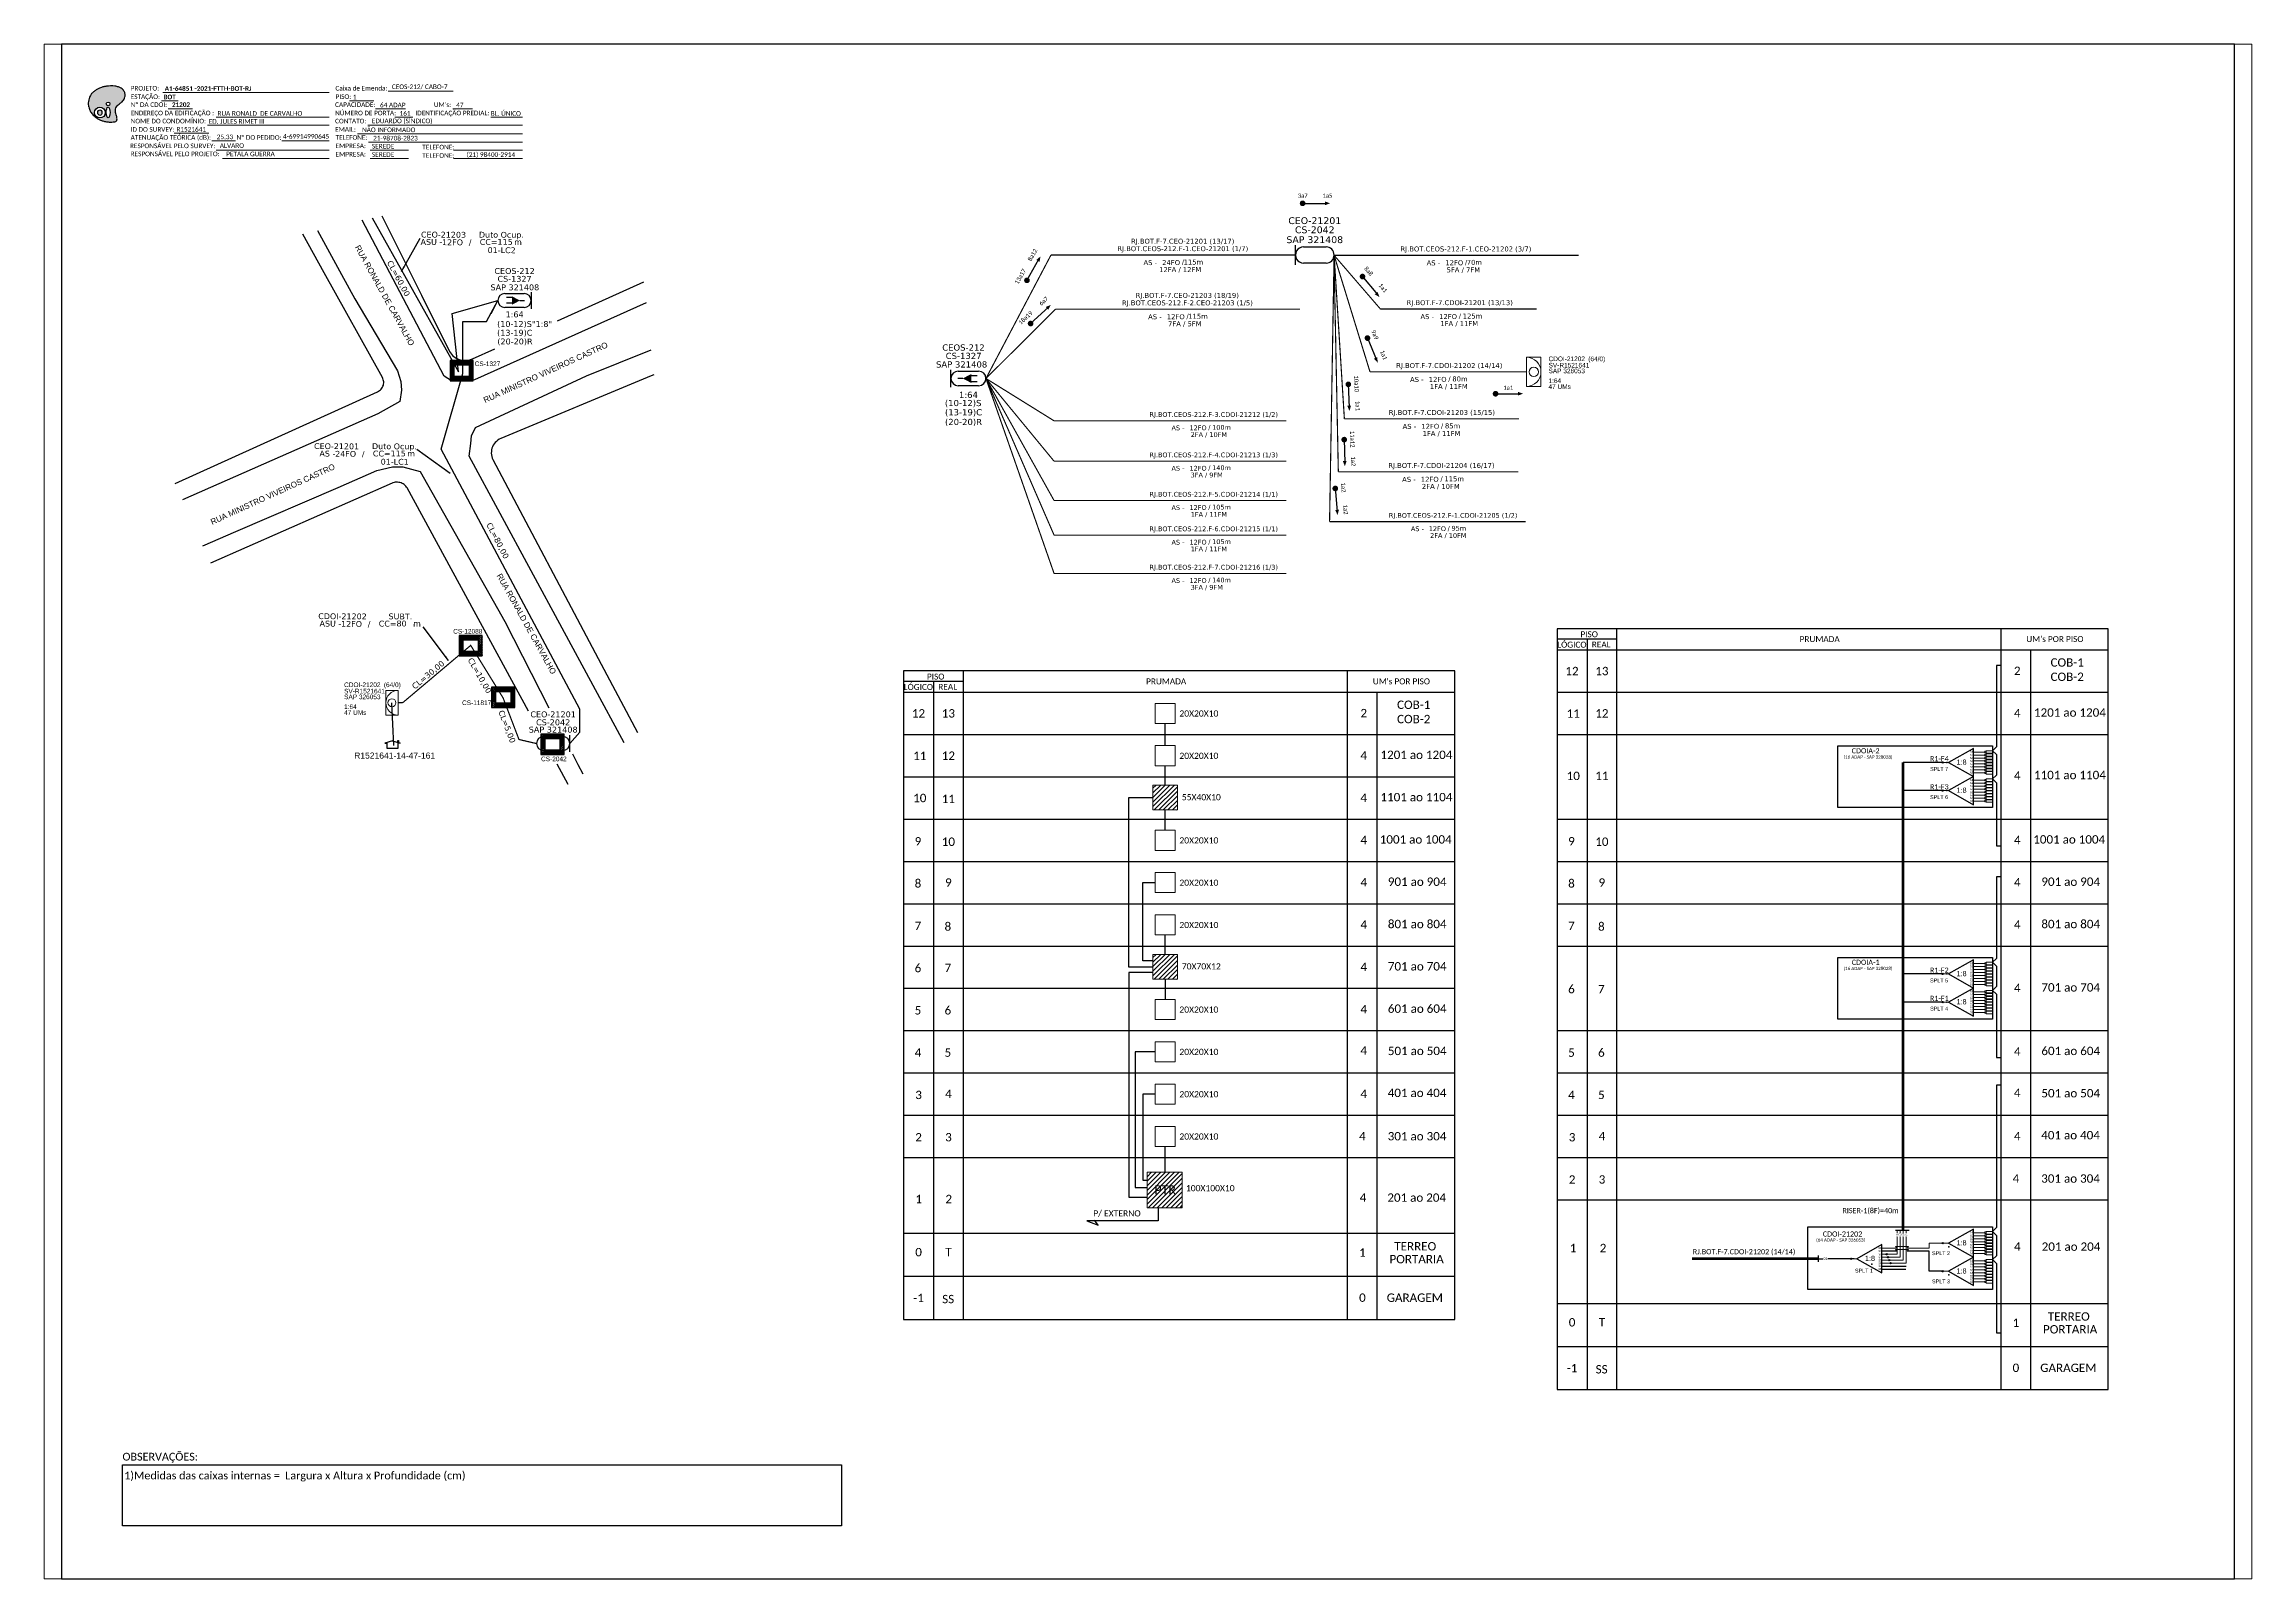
# Paper-space layout 'CDOI-21202' of a CAD drawing. Extents: x 30 to 144, y 66 to 145.
# The model-space entities are those that its viewports show. They can reach past a viewport. Long polylines and large blocks are cut down to what shows.
import ezdxf
from ezdxf.enums import TextEntityAlignment as Align

# ---------------------------------------------------------------- set-up
doc = ezdxf.new("R2010")
doc.units = 0
for name, color, linetype in [('10.0-Cartográfico', 4, 'Continuous'), ('10.1-Caixas Subterrâneas', 5, 'Continuous'), ('20.4-CEOS', 1, 'Continuous'), ('20.5-CEO', 1, 'Continuous'), ('CABO OPTICO EXISTENTE', 5, 'Continuous'), ('CAP a instalar', 1, 'Continuous'), ('celulas gpon', 7, 'Continuous'), ('label_cabos', 7, 'Continuous'), ('Segmento de Logradouro Texto', 238, 'Continuous'), ('SETA', 7, 'Continuous'), ('surveys', 7, 'Continuous'), ('surveys legendas', 7, 'Continuous')]:
    doc.layers.add(name, color=color, linetype=linetype)
for name, color, linetype, lineweight in [("20.0-LEGENDA DOS CDO'S", 1, 'Continuous', 0), ('20.1-CDO_INTERIOR', 1, 'Continuous', 0), ('40.1-ETIQUETAS', 1, 'Continuous', 20)]:
    doc.layers.add(name, color=color, linetype=linetype, lineweight=lineweight)
doc.layers.add('DROP DE CLIENTE', color=140, linetype='Continuous', plot=False)
doc.styles.add('ARIAL', font='arial.ttf')
doc.styles.add('DIGICADE', font='arial.ttf')
doc.styles.add('MtXpl_Calibri', font='calibri.ttf')
doc.styles.add('siredit', font='verdana.ttf')
doc.styles.add('WMF-Calibri0', font='calibri.ttf')
doc.styles.add('WMF-Calibri1', font='calibrib.ttf')
doc.linetypes.add('FENCELINE1', pattern='A,0.25,-0.1,[133,ltypeshp.shx,S=0.1,R=0,X=-0.1,Y=0],-0.1,1', length=1.45)
doc.linetypes.add('RESERVA', pattern='A,0.5,-0.15,["RESERVA",Standard,S=0.18,R=0,X=0,Y=-0.1],-1.3', length=1.95)
doc.dimstyles.new('CC', dxfattribs={"dimtxt": 1, "dimasz": 2, "dimexe": 0.18, "dimexo": 0.0625, "dimgap": 0.09, "dimtad": 0, "dimdec": 0, "dimrnd": 1, "dimzin": 0, "dimdsep": 46, "dimtxsty": 'siredit', "dimblk": 'NONE', "dimcen": 0, "dimse1": 1, "dimse2": 1, "dimsd1": 1, "dimsd2": 1, "dimclrt": 7, "dimadec": 0, "dimazin": 0, "dimtfac": 1, "dimtdec": 0, "dimtofl": 0, "dimtmove": 0, "dimatfit": 3, "dimfxl": 0, "dimtolj": 1, "dimtzin": 0, "dimarcsym": 0})

# ---------------------------------------------------------------- blocks, each defined once
blk = doc.blocks.new('OI')
h = blk.add_hatch(color=40)
edge = h.paths.add_edge_path()
edge.add_spline(control_points=[(4.35, -0.67), (3.92, -0.99), (3.26, -1.5), (2.81, -2.59), (2.9, -3.5), (3.06, -4.27), (3.31, -4.85), (3.37, -5.39), (3.4, -5.88), (3.2, -6.4), (2.54, -6.61), (1.65, -6.63), (0.55, -6.67), (-0.56, -6.42), (-1.61, -6.14), (-2.77, -5.61), (-3.92, -4.77), (-4.89, -3.7), (-5.34, -2.65), (-5.6, -1.94), (-5.85, -0.96), (-5.71, 0.47), (-5.1, 2.02), (-4.14, 3.02), (-3.3, 3.61), (-2.37, 4.16), (-1.36, 4.44), (-0.56, 4.7), (0.79, 4.85), (2.24, 4.97), (3.79, 4.57), (4.67, 4.21), (5.44, 3.65), (5.76, 2.99), (6.03, 2.21), (6.01, 1.46), (5.72, 0.64), (5.31, 0.08), (4.88, -0.38), (4.51, -0.55), (4.35, -0.67)], knot_values=[0, 0, 0, 0, 1.60434, 2.417191, 3.427595, 4.282808, 4.776746, 5.304182, 5.888771, 6.258406, 6.858137, 7.79129, 8.986195, 10.124242, 11.187857, 12.242908, 13.953784, 15.414161, 16.515391, 17.349188, 17.675853, 19.552021, 21.515531, 22.568638, 23.63245, 24.621084, 25.782718, 26.745347, 27.142653, 29.870543, 31.004649, 31.921532, 32.709589, 33.801391, 34.042471, 35.192333, 35.971461, 36.628871, 37.254359, 37.836911, 37.836911, 37.836911, 37.836911], degree=3, periodic=0)
h.paths.add_polyline_path([(1.13, -0.87, -1), (-0.04, -0.87, -1)], flags=16)
edge = h.paths.add_edge_path(flags=16)
edge.add_ellipse((0.56, -3.59), major_axis=(-0.02, 1.71), ratio=0.361305, start_angle=0, end_angle=360)
h.paths.add_polyline_path([(-0.36, -3.62, -1), (-3.8, -3.62, -1)], flags=16)
edge = h.paths.add_edge_path(flags=0)
edge.add_ellipse((-2.08, -3.62), major_axis=(0, 0.885), ratio=0.758294, start_angle=0, end_angle=360)
at = {"color": 40}
for centre, radius in [((-2.08, -3.62), 1.72), ((0.54, -0.87), 0.587)]:
    blk.add_circle(centre, radius, dxfattribs=at)
blk.add_ellipse((-2.08, -3.62), major_axis=(0, 0.885), ratio=0.758294, start_param=-3.141592653589792, end_param=3.141592653589792, dxfattribs=at)
blk.add_ellipse((0.56, -3.59), major_axis=(-0.02, 1.71), ratio=0.361305, dxfattribs=at)
at = {"color": 40, "start_tangent": (-0.800898, -0.598801), "end_tangent": (-0.800898, -0.598801)}
blk.add_spline([(4.35, -0.67), (3.2, -1.78), (2.9, -2.54), (2.92, -3.55), (3.12, -4.38), (3.28, -4.85), (3.37, -5.37), (3.35, -5.95), (3.2, -6.29), (2.66, -6.55), (1.73, -6.63), (0.54, -6.62), (-0.58, -6.41), (-1.6, -6.11), (-2.56, -5.67), (-3.95, -4.67), (-4.89, -3.56), (-5.37, -2.56), (-5.64, -1.78), (-5.72, -1.46), (-5.63, 0.42), (-4.84, 2.22), (-4.13, 2.99), (-3.27, 3.62), (-2.4, 4.09), (-1.3, 4.47), (-0.37, 4.72), (0.02, 4.77), (2.75, 4.8), (3.85, 4.53), (4.69, 4.16), (5.31, 3.68), (5.85, 2.73), (5.93, 2.5), (5.94, 1.35), (5.67, 0.62), (5.29, 0.08), (4.84, -0.36), (4.35, -0.67)], degree=3, dxfattribs=at)
blk = doc.blocks.new('*X58')
at = {"color": 0, "linetype": 'Continuous'}
for p, q in [((-1.25, 0.34099), (-0.49099, 1.1)), ((-1.25, 0.517767), (-0.667767, 1.1)), ((-1.25, 0.694544), (-0.844544, 1.1)), ((-1.25, 0.87132), (-1.02132, 1.1)), ((-1.25, 1.048097), (-1.198097, 1.1)), ((-1.25, 0.164214), (-0.8035, 0.610714)), ((-1.25, -0.012563), (-0.8035, 0.433937)), ((-1.25, -0.18934), (-0.8035, 0.25716)), ((-1.25, -0.366117), (-0.8035, 0.080383)), ((-0.789214, 0.625), (-0.314214, 1.1)), ((-0.612437, 0.625), (-0.137437, 1.1)), ((-0.43566, 0.625), (0.03934, 1.1)), ((-0.258883, 0.625), (0.216117, 1.1)), ((-0.082107, 0.625), (0.392893, 1.1)), ((0.09467, 0.625), (0.56967, 1.1)), ((0.271447, 0.625), (0.746447, 1.1)), ((0.448223, 0.625), (0.923223, 1.1)), ((0.625, 0.625), (1.1, 1.1)), ((0.801777, 0.625), (1.25, 1.073223)), ((0.8035, 0.449947), (1.25, 0.896447)), ((0.8035, 0.27317), (1.25, 0.71967)), ((0.8035, 0.096393), (1.25, 0.542893)), ((0.8035, -0.080383), (1.25, 0.366117)), ((0.8035, -0.25716), (1.25, 0.18934)), ((0.8035, -0.433937), (1.25, 0.012563)), ((-1.25, -0.542893), (-0.8035, -0.096393)), ((-1.25, -0.71967), (-0.8035, -0.27317)), ((-1.25, -0.896447), (-0.8035, -0.449947)), ((-1.25, -1.073223), (-0.801777, -0.625)), ((-1.1, -1.1), (-0.625, -0.625)), ((-0.923223, -1.1), (-0.448223, -0.625)), ((-0.746447, -1.1), (-0.271447, -0.625)), ((-0.56967, -1.1), (-0.09467, -0.625)), ((-0.392893, -1.1), (0.082107, -0.625)), ((-0.216117, -1.1), (0.258883, -0.625)), ((-0.03934, -1.1), (0.43566, -0.625)), ((0.137437, -1.1), (0.612437, -0.625)), ((0.314214, -1.1), (0.789214, -0.625)), ((0.49099, -1.1), (1.25, -0.34099)), ((0.667767, -1.1), (1.25, -0.517767)), ((0.8035, -0.610714), (1.25, -0.164214)), ((0.844544, -1.1), (1.25, -0.694544)), ((1.02132, -1.1), (1.25, -0.87132)), ((1.198097, -1.1), (1.25, -1.048097))]:
    blk.add_line(p, q, dxfattribs=at)
blk = doc.blocks.new('Inst CB DT OCUP CFOA-SM-AS-80-TS-24')
at = {"layer": 'label_cabos', "color": 0, "style": 'siredit'}
for tag, flags, p in [('ID_ATIVIDADE', 3, (1.31, 2.67)), ('FATOR', 1, (11.56, 2.55))]:
    blk.add_attdef(tag, text='', height=1, rotation=359.69, dxfattribs=dict(at, flags=flags)).set_placement(p, align=Align.MIDDLE_CENTER)
for tag, p in [('TIPO_CABO', (1.76, 0)), ('DESTINO_CABO', (3.13, 1.26)), ('CABO', (4.69, -0.05)), ('/', (7.71, -0.05)), ('LANCE', (10.91, 0)), ('TIPO_CABO', (13.11, 1.24)), ('UND', (15.96, 0)), ('FID', (13.15, -1.41))]:
    blk.add_attdef(tag, text='', height=1, rotation=359.69, dxfattribs=at).set_placement(p, align=Align.MIDDLE_CENTER)
blk.add_attdef('QTDE', (12.43, -0.47), '', height=1, rotation=359.69, dxfattribs=at)
blk = doc.blocks.new('_None')
blk = doc.blocks.new('Inst CB DT OCUP CFOA-SM-ASU-120-S-12')
at = {"layer": 'label_cabos', "color": 0, "style": 'siredit'}
for tag, flags, p in [('ID_ATIVIDADE', 3, (1.31, 2.67)), ('FATOR', 1, (11.56, 2.55))]:
    blk.add_attdef(tag, text='', height=1, rotation=359.69, dxfattribs=dict(at, flags=flags)).set_placement(p, align=Align.MIDDLE_CENTER)
for tag, p in [('TIPO_CABO', (1.26, 0)), ('DESTINO_CABO', (3.13, 1.26)), ('CABO', (4.69, -0.05)), ('/', (7.71, -0.05)), ('LANCE', (10.91, 0)), ('TIPO_CABO', (13.11, 1.24)), ('UND', (15.96, 0)), ('FID', (13.15, -1.41))]:
    blk.add_attdef(tag, text='', height=1, rotation=359.69, dxfattribs=at).set_placement(p, align=Align.MIDDLE_CENTER)
blk.add_attdef('QTDE', (12.43, -0.47), '', height=1, rotation=359.69, dxfattribs=at)
blk = doc.blocks.new('*U66')
at = {"layer": '20.4-CEOS', "color": 7, "style": 'siredit'}
for tag, p in [('FIBRAS_SPLITTER', (0, 0)), ('FIBRAS_TOP_C', (0, -4.13)), ('RESERVA_FINAIS', (0, -5.46))]:
    blk.add_attdef(tag, p, '', height=1.01, dxfattribs=at)
for tag, p, flags in [('ID_ATIVIDADE', (0, -6.77), 3), ('FATOR', (0, -8.09), 1), ('QTDE', (0, -9.4), 1), ('FID', (0, -10.71), 1)]:
    blk.add_attdef(tag, p, '', height=1.01, dxfattribs=dict(at, flags=flags))
blk = doc.blocks.new('SURVEY_SURVEY')
for p, q in [((0, 0.0000127), (-0.0000126, 0.000009)), ((-0.0000126, 0.000009), (-0.0000086, 0.000009)), ((-0.0000086, 0), (-0.0000086, 0.000009)), ((0.0000086, 0), (-0.0000086, 0)), ((0, 0.0000127), (0.0000126, 0.000009)), ((0.0000084, 0.0000132), (0.0000098, 0.0000132)), ((0.0000084, 0.0000103), (0.0000084, 0.0000132)), ((0.0000126, 0.000009), (0.0000086, 0.000009)), ((0.0000086, 0.000009), (0.0000086, 0)), ((0.0000098, 0.0000132), (0.0000098, 0.0000099))]:
    blk.add_line(p, q)
blk = doc.blocks.new('ETIQUETA_RS5F')
at = {"layer": '40.1-ETIQUETAS', "color": 0, "style": 'siredit'}
blk.add_text('/', height=1.5, dxfattribs=at).set_placement((1.58, -1.95), align=Align.MIDDLE_RIGHT)
for tag, p in [('ETIQUETA_R_SECUNDARIA', (1.21, 2.1)), ('ETIQUETA_R_PRIMARIA', (1.21, 4.1)), ('F_ATIVAS/F_MORTAS', (1.14, -4.24))]:
    blk.add_attdef(tag, text='', height=1.5, dxfattribs=at).set_placement(p, align=Align.MIDDLE_CENTER)
for tag, p in [('TIPO_CABO', (-6.58, -2.12)), ('CAP_CABO', (0.4, -2.09))]:
    blk.add_attdef(tag, text='', height=1.5, dxfattribs=at).set_placement(p, align=Align.MIDDLE_RIGHT)
for tag, p in [('FUSÃO_1', (0.85, -8.39)), ('FUSÃO_2', (0.85, -10.6)), ('FUSÃO_3', (0.85, -12.93)), ('FUSÃO_4', (0.85, -15.14)), ('FUSÃO_5', (0.85, -17.16))]:
    blk.add_attdef(tag, text='', height=1.5, dxfattribs=at).set_placement(p, align=Align.CENTER)
blk.add_attdef('METROS', text='', height=1.5, dxfattribs=at).set_placement((2.14, -1.95), align=Align.MIDDLE_LEFT)
blk = doc.blocks.new('SPLT_1-8_SC-APC')
at = {"color": 1, "lineweight": 0}
blk.add_lwpolyline([(-17.04, -7.55), (-19.26, -7.55)], dxfattribs=at)
at = {"color": 1}
blk.add_lwpolyline([(-7.37, -2.1), (-17.04, -7.55), (-7.37, -13), (-7.37, -2.1)], dxfattribs=at)
at = {"color": 3, "lineweight": 0}
for points in [[(-2.99, -3.51), (-7.37, -3.51)], [(-7.37, -4.66), (-2.99, -4.66)], [(-7.37, -5.82), (-2.99, -5.82)], [(-7.37, -6.97), (-2.99, -6.97)], [(-7.37, -8.12), (-2.99, -8.12)], [(-2.41, -3.02), (-2.41, -4)], [(-2.41, -3.02), (0, -3.02)], [(-2.41, -4), (0, -4)], [(-2.41, -4.17), (-2.41, -5.16)], [(-2.41, -4.17), (0, -4.17)], [(-2.41, -5.16), (0, -5.16)], [(-2.41, -5.32), (-2.41, -6.31)], [(-2.41, -5.32), (0, -5.32)], [(-2.41, -6.31), (0, -6.31)], [(-2.41, -6.48), (-2.41, -7.46)], [(-2.41, -6.48), (0, -6.48)], [(-2.41, -7.46), (0, -7.46)], [(-2.41, -7.63), (-2.41, -8.62)], [(-2.41, -7.63), (0, -7.63)], [(-7.37, -9.28), (-2.99, -9.28)], [(-7.37, -10.43), (-2.99, -10.43)], [(-7.37, -11.58), (-2.99, -11.58)], [(-2.41, -8.62), (0, -8.62)], [(-2.41, -8.78), (-2.41, -9.77)], [(-2.41, -8.78), (0, -8.78)], [(-2.41, -9.77), (0, -9.77)], [(-2.41, -9.94), (-2.41, -10.92)], [(-2.41, -9.94), (0, -9.94)], [(-2.41, -10.92), (0, -10.92)], [(-2.41, -11.09), (-2.41, -12.08)], [(-2.41, -11.09), (0, -11.09)], [(-2.41, -12.08), (0, -12.08)]]:
    blk.add_lwpolyline(points, dxfattribs=at)
for points in [[(-2.99, -3.22), (-2.41, -3.22), (-2.41, -3.8), (-2.99, -3.8)], [(-2.99, -4.38), (-2.41, -4.38), (-2.41, -4.95), (-2.99, -4.95)], [(-2.99, -5.53), (-2.41, -5.53), (-2.41, -6.1), (-2.99, -6.1)], [(-2.99, -6.68), (-2.41, -6.68), (-2.41, -7.26), (-2.99, -7.26)], [(-2.99, -7.84), (-2.41, -7.84), (-2.41, -8.41), (-2.99, -8.41)], [(-2.99, -8.99), (-2.41, -8.99), (-2.41, -9.56), (-2.99, -9.56)], [(-2.99, -10.14), (-2.41, -10.14), (-2.41, -10.72), (-2.99, -10.72)], [(-2.99, -11.3), (-2.41, -11.3), (-2.41, -11.87), (-2.99, -11.87)]]:
    blk.add_lwpolyline(points, close=True, dxfattribs=at)
at = {"color": 1, "style": 'ARIAL'}
for s, height, p in [('1:8', 2, (-13.91, -8.4)), ('S1', 0.75, (-8.74, -3.78)), ('S2', 0.75, (-8.74, -4.97)), ('S3', 0.75, (-8.74, -6.18)), ('S4', 0.75, (-8.74, -7.36)), ('S5', 0.75, (-8.74, -8.57)), ('S6', 0.75, (-8.74, -9.69)), ('S7', 0.75, (-8.74, -10.78)), ('S8', 0.75, (-8.74, -11.9))]:
    blk.add_text(s, height=height, dxfattribs=at).set_placement(p)
blk = doc.blocks.new('SPLITTER_')
blk.add_point((0, 0))
at = {"style": 'ARIAL', "flags": 4}
blk.add_attdef('SPLT', (0, -3.26), '', height=1.5, dxfattribs=at)

msp = doc.modelspace()

# ---------------------------------------------------------------- hatches: boundary and pattern name
h = msp.add_hatch(color=3)
h.dxf.hatch_style = 1
edge = h.paths.add_edge_path()
edge.add_arc((724.3, 317.27), 0.256, 0, 360)
h = msp.add_hatch()
h.set_pattern_fill('ANSI31', color=1, scale=10, style=0)
h.set_pattern_definition([(45, (-197.8948, -90.009), (-0.8838835, 0.8838835), [])])
h.paths.add_polyline_path([(428.05, 308.48), (418.58, 308.48), (418.58, 298.88), (428.05, 298.88)])
h.paths.add_polyline_path([(425.6, 298.31), (425.6, 303.46)])
h = msp.add_hatch(color=3)
h.dxf.hatch_style = 1
edge = h.paths.add_edge_path()
edge.add_arc((724.3, 306.37), 0.256, 0, 360)
h = msp.add_hatch()
h.set_pattern_fill('ANSI31', color=1, scale=10, style=0)
h.set_pattern_definition([(45, (-197.8948, -155.4964), (-0.8838835, 0.8838835), [])])
h.paths.add_polyline_path([(428.05, 242.99), (418.58, 242.99), (418.58, 233.39), (428.05, 233.39)])
h.paths.add_polyline_path([(425.6, 232.82), (425.6, 237.97)])
h = msp.add_hatch(color=3)
h.dxf.hatch_style = 1
edge = h.paths.add_edge_path()
edge.add_arc((724.3, 235.41), 0.256, 0, 360)
h = msp.add_hatch(color=3)
h.dxf.hatch_style = 1
edge = h.paths.add_edge_path()
edge.add_arc((724.3, 224.51), 0.256, 0, 360)
h = msp.add_hatch()
h.set_pattern_fill('ANSI31', color=1, scale=10, style=0)
h.set_pattern_definition([(45, (-195.3206, -239.0322), (-0.8838835, 0.8838835), [])])
h.paths.add_polyline_path([(416.3, 144.93), (429.87, 144.93), (429.87, 158.69), (416.3, 158.69)])
h.paths.add_polyline_path([(418.3, 149.28), (428.38, 149.28), (428.38, 154.43), (418.3, 154.43)], flags=24)
h = msp.add_hatch(color=3)
h.dxf.hatch_style = 1
edge = h.paths.add_edge_path()
edge.add_arc((724.26, 131.22), 0.256, 0, 360)
h = msp.add_hatch(color=3)
h.dxf.hatch_style = 1
edge = h.paths.add_edge_path()
edge.add_arc((688.83, 125.2), 0.256, 0, 360)
h = msp.add_hatch(color=3)
h.dxf.hatch_style = 1
edge = h.paths.add_edge_path()
edge.add_arc((702.6, 126.93), 0.256, 0, 360)
h = msp.add_hatch(color=3)
h.dxf.hatch_style = 1
edge = h.paths.add_edge_path()
edge.add_arc((703.1, 125.78), 0.256, 0, 360)
h = msp.add_hatch(color=3)
h.dxf.hatch_style = 1
edge = h.paths.add_edge_path()
edge.add_arc((703.6, 124.63), 0.256, 0, 360)
h = msp.add_hatch(color=3)
h.dxf.hatch_style = 1
edge = h.paths.add_edge_path()
edge.add_arc((704.1, 123.47), 0.256, 0, 360)
h = msp.add_hatch(color=3)
h.dxf.hatch_style = 1
edge = h.paths.add_edge_path()
edge.add_arc((724.26, 120.32), 0.256, 0, 360)

# ---------------------------------------------------------------- linework, layer by layer
for p, q in [((837.17, 595.26), (-3.83, 595.26)), ((-3.83, 595.26), (-3.83, 1.26)), ((837.17, 1.26), (837.17, 595.26)), ((575.02, 369.05), (575.02, 74.55)), ((788.34, 74.55), (788.34, 369.05)), ((322.07, 352.68), (322.07, 101.7)), ((535.39, 101.7), (535.39, 352.68)), ((322.07, 118.38), (535.39, 118.38)), ((575.02, 91.23), (788.34, 91.23)), ((-3.83, 1.26), (837.17, 1.26))]:
    msp.add_line(p, q)
at = {"color": 0, "linetype": 'Continuous'}
msp.add_line((148.14, 471.19), (148.14, 471.19), dxfattribs=at)
at = {"color": 3}
msp.add_line((689.94, 125.2), (679.75, 125.2), dxfattribs=at)
at = {"color": 7, "lineweight": 0}
for points in [[(34.76, 573.3), (41.31, 573.3)], [(35.28, 576.58), (99.75, 576.58)], [(107.55, 573.34), (117.03, 573.34)], [(122.59, 577.07), (147.72, 577.07)], [(37.42, 570.23), (46.76, 570.23)], [(55.99, 566.99), (99.75, 566.99)], [(117.59, 570.23), (129.21, 570.23)], [(125.18, 566.99), (132.12, 566.99)], [(147.54, 570.23), (155.2, 570.23)], [(162.35, 566.99), (174.56, 566.99)], [(39.74, 560.82), (53.19, 560.82)], [(52.58, 563.88), (99.75, 563.88)], [(54.28, 557.85), (63.46, 557.85)], [(81.34, 557.85), (99.77, 557.85)], [(110.67, 560.64), (174.59, 560.64)], [(114.71, 563.88), (174.59, 563.88)], [(114.96, 557.41), (174.59, 557.41)], [(55.99, 554.29), (99.75, 554.29)], [(58.48, 551.06), (99.75, 551.06)], [(115.56, 554.29), (130.36, 554.29)], [(115.56, 551.06), (130.36, 551.06)], [(147.81, 554.29), (174.59, 554.29)], [(147.84, 551.06), (174.59, 551.06)], [(706.54, 129.24), (700.72, 129.24)], [(706.54, 129.24), (705.98, 129.87), (706.95, 129.87)], [(706.54, 128.09), (705.98, 128.71), (706.95, 128.71)], [(710.53, 129.24), (711.08, 129.87), (706.95, 129.87)], [(710.53, 128.09), (711.08, 128.71), (706.95, 128.71)], [(724.26, 131.22), (719.08, 131.22), (719.08, 129.24), (710.53, 129.24)], [(702.6, 126.93), (700.72, 126.93)], [(700.72, 125.78), (703.1, 125.78)], [(700.72, 124.63), (703.6, 124.63)], [(700.72, 123.47), (704.1, 123.47)]]:
    msp.add_lwpolyline(points, dxfattribs=at)
at = {"color": 8, "const_width": 1.09}
msp.add_lwpolyline([(475.96, 533.68, 1), (477.06, 533.68, 1)], format="xyb", close=True, dxfattribs=at)
at = {"color": 7, "const_width": 1.09}
for points in [[(369.54, 503.4, 1), (370.07, 504.35, 1)], [(370.82, 486.79, 1), (371.62, 487.53, 1)]]:
    msp.add_lwpolyline(points, format="xyb", close=True, dxfattribs=at)
at = {"const_width": 1.09}
for points in [[(499.34, 505.77, 1), (500.03, 504.92, 1)], [(501.4, 482.03, 1), (501.82, 481.02, 1)], [(494.19, 464.17, 1), (494.23, 463.08, 1)], [(550.64, 459.98, 1), (551.74, 459.98, 1)], [(492.6, 442.77, 1), (492.62, 441.67, 1)], [(489.11, 423.87, 1), (489.2, 422.78, 1)]]:
    msp.add_lwpolyline(points, format="xyb", close=True, dxfattribs=at)
at = {"color": 0}
for points in [[(788.34, 369.05), (575.02, 369.05)], [(598.17, 364.93), (575.02, 364.93)], [(535.39, 352.68), (322.07, 352.68)], [(345.22, 348.56), (322.07, 348.56)]]:
    msp.add_lwpolyline(points, dxfattribs=at)
for points in [[(598.17, 74.55), (598.17, 369.05)], [(746.75, 369.05), (746.75, 74.55)], [(575.02, 360.82), (788.34, 360.82)], [(586.6, 364.93), (586.6, 74.55)], [(758.32, 74.55), (758.32, 360.82)], [(345.22, 101.7), (345.22, 352.68)], [(493.8, 352.68), (493.8, 101.7)], [(322.07, 344.45), (535.39, 344.45)], [(333.65, 348.56), (333.65, 101.7)], [(505.37, 101.7), (505.37, 344.45)], [(575.02, 344.45), (788.34, 344.45)], [(322.07, 328.08), (535.39, 328.08)], [(575.02, 328.08), (788.34, 328.08)], [(322.07, 311.71), (535.39, 311.71)], [(322.07, 295.34), (535.39, 295.34)], [(575.02, 295.34), (788.34, 295.34)], [(322.07, 278.96), (535.39, 278.96)], [(575.02, 278.96), (788.34, 278.96)], [(322.07, 262.59), (535.39, 262.59)], [(575.02, 262.59), (788.34, 262.59)], [(322.07, 246.22), (535.39, 246.22)], [(575.02, 246.22), (788.34, 246.22)], [(322.07, 229.85), (535.39, 229.85)], [(322.07, 213.48), (535.39, 213.48)], [(575.02, 213.48), (788.34, 213.48)], [(322.07, 197.1), (535.39, 197.1)], [(575.02, 197.1), (788.34, 197.1)], [(322.07, 180.73), (535.39, 180.73)], [(575.02, 180.73), (788.34, 180.73)], [(322.07, 164.36), (535.39, 164.36)], [(575.02, 164.36), (788.34, 164.36)], [(575.02, 147.99), (788.34, 147.99)], [(322.07, 135.06), (535.39, 135.06)], [(575.02, 107.91), (788.34, 107.91)], [(322.07, 101.7), (535.39, 101.7)], [(575.02, 74.55), (788.34, 74.55)]]:
    msp.add_lwpolyline(points)
at = {"color": 3}
for points in [[(746.75, 354.83), (745.1, 354.83), (745.09, 323.3), (743.53, 321.8), (745.09, 320.29), (745.09, 312.4), (743.53, 310.9), (745.09, 309.39), (745.09, 284.96), (746.75, 284.96)], [(423.32, 323.78), (423.32, 332.38)], [(423.32, 308.48), (423.32, 316.01)], [(418.58, 237.98), (409.22, 237.98), (409.22, 303.68), (418.58, 303.68)], [(423.32, 291.03), (423.32, 298.88)], [(418.58, 240.45), (414.66, 240.45), (414.66, 270.78), (419.49, 270.78)], [(746.75, 272.97), (745.1, 272.97), (745.09, 241.44), (743.53, 239.94), (745.09, 238.43), (745.09, 230.55), (743.53, 229.04), (745.09, 227.53), (745.09, 203.1), (746.75, 203.1)], [(423.32, 242.99), (423.32, 250.52)], [(418.58, 235.93), (409.22, 235.93), (409.22, 149.02), (416.3, 149.02)], [(423.32, 233.39), (423.32, 225.55)], [(419.49, 205.29), (411.71, 205.29), (411.71, 152.75), (416.3, 152.75)], [(419.49, 188.92), (414.66, 188.92), (414.66, 155.57), (416.3, 155.57)], [(746.74, 192.43), (745.09, 192.43), (745.09, 137.25), (743.54, 135.75), (745.09, 134.24), (745.09, 126.36), (743.52, 124.85), (745.09, 123.34), (745.09, 115.46), (745.09, 115.46), (745.09, 115.46), (745.09, 111.45), (745.09, 111.45), (745.09, 111.45), (745.09, 96.54), (746.75, 96.54)], [(423.32, 158.69), (423.32, 168.66)], [(676.13, 125.2), (677.86, 125.2)]]:
    msp.add_lwpolyline(points, dxfattribs=at)
at = {"lineweight": 0}
for points in [[(427.16, 340.15), (419.49, 340.15), (419.49, 332.38), (427.16, 332.38)], [(427.16, 323.78), (419.49, 323.78), (419.49, 316.01), (427.16, 316.01)], [(427.16, 291.03), (419.49, 291.03), (419.49, 283.26), (427.16, 283.26)], [(427.16, 274.66), (419.49, 274.66), (419.49, 266.89), (427.16, 266.89)], [(427.16, 258.29), (419.49, 258.29), (419.49, 250.52), (427.16, 250.52)], [(427.16, 225.55), (419.49, 225.55), (419.49, 217.78), (427.16, 217.78)], [(427.16, 209.17), (419.49, 209.17), (419.49, 201.41), (427.16, 201.41)], [(427.16, 192.8), (419.49, 192.8), (419.49, 185.03), (427.16, 185.03)], [(427.16, 176.43), (419.49, 176.43), (419.49, 168.66), (427.16, 168.66)]]:
    msp.add_lwpolyline(points, close=True, dxfattribs=at)
at = {"color": 1}
for points in [[(683.62, 323.69), (743.53, 323.69), (743.53, 299.8), (683.62, 299.8)], [(683.62, 241.83), (743.53, 241.83), (743.53, 217.94), (683.62, 217.94)], [(672.05, 137.55), (743.52, 137.55), (743.52, 113.29), (672.05, 113.29)]]:
    msp.add_lwpolyline(points, close=True, dxfattribs=at)
at = {"color": 5, "const_width": 1}
msp.add_lwpolyline([(708.92, 317.27), (708.92, 136.23)], dxfattribs=at)
at = {"color": 5}
for points in [[(724.27, 317.27), (708.92, 317.27)], [(724.27, 306.37), (708.92, 306.37)], [(724.27, 235.41), (708.92, 235.41)], [(724.27, 224.51), (708.92, 224.51)], [(705.95, 136.23), (711.23, 136.23)]]:
    msp.add_lwpolyline(points, dxfattribs=at)
at = {"color": 1, "lineweight": 0}
for points in [[(428.05, 308.48), (418.58, 308.48), (418.58, 298.88), (428.05, 298.88)], [(428.05, 242.99), (418.58, 242.99), (418.58, 233.39), (428.05, 233.39)], [(416.3, 158.69), (429.87, 158.69), (429.87, 144.93), (416.3, 144.93)]]:
    msp.add_lwpolyline(points, close=True, dxfattribs=at)
at = {"color": 1}
for points in [[(420.58, 144.93), (420.58, 139.82), (392.95, 139.82)], [(392.95, 139.82), (397.36, 138.23)], [(397.36, 138.23), (395.95, 140.06)], [(700.72, 130.65), (691.05, 125.2), (700.72, 119.76), (700.72, 130.65)], [(676.13, 124.04), (676.13, 126.4)]]:
    msp.add_lwpolyline(points, dxfattribs=at)
at = {"color": 5, "lineweight": 0}
for points in [[(706.61, 133.64), (706.61, 126.93), (702.84, 126.93)], [(703.34, 125.78), (707.76, 125.78), (707.76, 133.68)], [(703.84, 124.63), (708.92, 124.63), (708.92, 133.67)], [(704.34, 123.47), (710.08, 123.47), (710.08, 133.68)], [(706.61, 136.23), (706.61, 135.07)], [(707.76, 136.23), (707.76, 135.11)], [(708.92, 136.39), (708.92, 135.1)], [(710.08, 136.23), (710.08, 135.11)]]:
    msp.add_lwpolyline(points, dxfattribs=at)
at = {"color": 1, "const_width": 1}
msp.add_lwpolyline([(627.16, 125.25), (676.13, 125.25)], dxfattribs=at)
at = {"color": 1, "lineweight": 0}
msp.add_lwpolyline([(691.05, 125.2), (688.83, 125.2)], dxfattribs=at)
at = {"color": 7}
for points in [[(706.54, 128.09), (700.72, 128.09)], [(724.26, 120.32), (719.08, 120.32), (719.08, 128.09), (710.53, 128.09)]]:
    msp.add_lwpolyline(points, dxfattribs=at)
at = {"color": 8, "linetype": 'RESERVA', "ltscale": 4}
for points in [[(700.72, 122.32), (710.08, 122.32)], [(700.72, 121.17), (710.04, 121.17)]]:
    msp.add_lwpolyline(points, dxfattribs=at)
at = {"color": 0}
msp.add_lwpolyline([(19.73, 45.46), (297.98, 45.46), (297.98, 21.75), (19.73, 21.75)], close=True, dxfattribs=at)
at = {"color": 3}
for centre, radius in [((724.3, 317.27), 0.256), ((724.3, 306.37), 0.256), ((724.3, 235.41), 0.256), ((724.3, 224.51), 0.256), ((724.26, 131.22), 0.256), ((688.83, 125.2), 0.256), ((702.6, 126.93), 0.256), ((703.1, 125.78), 0.256), ((703.1, 125.78), 0.242), ((703.6, 124.63), 0.256), ((703.6, 124.63), 0.242), ((704.1, 123.47), 0.256), ((704.1, 123.47), 0.242), ((724.26, 120.32), 0.256)]:
    msp.add_circle(centre, radius, dxfattribs=at)
msp.add_point((179.96, 324.59))
at = {"layer": '10.0-Cartográfico'}
for points in [[(97.83, 506.79), (89.52, 521.78)], [(95.23, 523.11), (104.51, 506.17)], [(124.49, 504.3), (112.48, 527.12)], [(120.04, 528.88), (132.76, 503.53)], [(40.17, 425.21), (118.44, 460.75), (118.86, 460.98), (119.23, 461.23), (119.55, 461.52), (119.85, 461.82), (120.13, 462.17), (120.35, 462.54), (120.54, 462.93), (120.69, 463.33), (120.77, 463.74), (120.83, 464.17), (120.82, 464.59), (120.77, 465.02), (120.68, 465.42), (120.52, 465.83), (120.34, 466.21), (97.83, 506.79)], [(104.51, 506.17), (109.71, 496.66), (126.21, 468.87), (127.43, 464.78), (127.7, 461.33), (127.06, 457.01), (118.51, 452.17), (42.96, 418.91)], [(222.36, 495.12), (155.91, 465.42), (151.2, 465.07), (147.12, 465.02), (144.26, 466.74), (124.49, 504.3)], [(132.76, 503.53), (135.45, 498.16), (146.35, 476.39), (146.66, 475.85), (147.06, 475.3), (147.48, 474.82), (147.99, 474.38), (148.52, 473.98), (149.12, 473.64), (149.74, 473.37), (150.38, 473.15), (151.04, 473), (151.72, 472.9), (152.42, 472.87), (153.1, 472.92), (153.77, 473.03), (154.43, 473.2), (155.17, 473.49), (163.85, 477.39)], [(188.04, 488.25), (221.5, 503.27)], [(213.87, 324.92), (153.85, 435.87), (154.58, 440.78), (154.81, 443.72), (156.35, 446.92), (199.34, 466.88), (224.3, 476.94)], [(225.33, 467.25), (224.39, 466.86), (166.19, 442.66), (165.58, 442.34), (165.01, 441.97), (164.49, 441.56), (164.02, 441.09), (163.61, 440.6), (163.24, 440.04), (162.94, 439.47), (162.73, 438.86), (162.57, 438.25), (162.49, 437.62), (162.47, 436.97), (162.53, 436.34), (162.67, 435.72), (162.85, 435.11), (163.1, 434.59)], [(50.87, 401.1), (63.59, 406.64), (103.24, 423.67), (118.18, 430.28), (124.29, 431.64), (128.18, 431.68), (134.89, 429.95), (167.67, 371.86), (184.75, 338.47)], [(163.1, 434.59), (205, 355.37), (219.09, 328.85)], [(176.81, 337.15), (129.85, 423.51), (129.63, 423.87), (129.36, 424.23), (129.05, 424.54), (128.72, 424.84), (128.34, 425.08), (127.95, 425.29), (127.53, 425.47), (127.09, 425.61), (126.65, 425.68), (126.19, 425.74), (125.73, 425.74), (125.27, 425.71), (124.83, 425.62), (124.39, 425.48), (124.05, 425.35), (53.84, 394.4)], [(192.27, 308.7), (187.95, 316.65)], [(193.87, 320.65), (195.97, 316.54), (197.84, 312.88)]]:
    msp.add_lwpolyline(points, dxfattribs=at)
at = {"layer": '10.1-Caixas Subterrâneas', "color": 7}
for p, q in [((116.38, 528.03), (149.79, 468.44)), ((147.31, 491.06), (165.04, 496.06)), ((162.41, 491.06), (165.04, 496.06)), ((149.79, 468.44), (147.31, 491.06))]:
    msp.add_line(p, q, dxfattribs=at)
at = {"layer": '10.1-Caixas Subterrâneas', "color": 30}
for p, q in [((146.53, 472.9), (146.53, 464.99)), ((155.51, 472.9), (146.53, 472.9)), ((148.14, 466.7), (148.14, 471.19)), ((148.14, 471.19), (153.91, 471.19)), ((153.91, 471.19), (153.91, 466.7)), ((155.51, 464.99), (155.51, 472.9)), ((146.53, 464.99), (155.51, 464.99)), ((153.91, 466.7), (148.14, 466.7)), ((150.02, 366.4), (150.02, 358.5)), ((159, 366.4), (150.02, 366.4)), ((151.63, 364.7), (151.63, 364.7)), ((151.63, 360.21), (151.63, 364.7)), ((151.63, 364.7), (157.4, 364.7)), ((157.4, 360.21), (151.63, 360.21)), ((157.4, 364.7), (157.4, 360.21)), ((159, 358.5), (159, 366.4)), ((150.02, 358.5), (159, 358.5)), ((162.61, 346.44), (162.61, 338.54)), ((171.59, 346.44), (162.61, 346.44)), ((163.55, 346.1), (163.55, 346.1)), ((164.21, 340.24), (164.21, 344.73)), ((164.21, 344.73), (169.99, 344.73)), ((169.99, 344.73), (169.99, 340.24)), ((171.59, 338.54), (171.59, 346.44)), ((162.61, 338.54), (171.59, 338.54)), ((169.99, 340.24), (164.21, 340.24)), ((181.68, 328.25), (181.68, 320.35)), ((190.66, 328.25), (181.68, 328.25)), ((183.28, 326.55), (183.28, 326.55)), ((183.28, 322.06), (183.28, 326.55)), ((183.28, 326.55), (189.05, 326.55)), ((189.05, 326.55), (189.05, 322.06)), ((190.66, 320.35), (190.66, 328.25)), ((181.68, 320.35), (190.66, 320.35)), ((189.05, 322.06), (183.28, 322.06))]:
    msp.add_line(p, q, dxfattribs=at)
at = {"layer": '20.1-CDO_INTERIOR', "color": 1, "lineweight": 18}
for points in [[(568.77, 462.8), (568.77, 474.1), (563.12, 474.1), (563.12, 462.8)], [(121.63, 335.62), (121.62, 345.16), (126.4, 345.17), (126.4, 335.62)]]:
    msp.add_lwpolyline(points, close=True, dxfattribs=at)
for centre, radius in [((565.95, 468.45), 1.81), ((124.01, 340.39), 1.53)]:
    msp.add_circle(centre, radius, dxfattribs=at)
for centre, radius, start, end in [((563.12, 468.45), 5.65, 270, 90), ((126.4, 340.39), 4.77, 90.02759, 270.02759)]:
    msp.add_arc(centre, radius, start, end, dxfattribs=at)
at = {"layer": '20.4-CEOS', "color": 7}
for p, q in [((167.72, 498.74), (175.23, 498.74)), ((175.23, 493.39), (167.72, 493.39)), ((343.2, 468.72), (351.11, 468.72)), ((351.11, 463.09), (343.2, 463.09))]:
    msp.add_line(p, q, dxfattribs=at)
for points in [[(170.59, 497.23), (168.31, 497.23)], [(173.55, 496.06), (175.36, 496.06)], [(177.91, 499.29), (177.91, 492.83)], [(170.59, 495), (168.31, 495)], [(340.38, 462.51), (340.38, 469.3)], [(344.97, 465.9), (343.07, 465.9)], [(348.09, 467.02), (350.49, 467.02)], [(348.09, 464.68), (350.49, 464.68)]]:
    msp.add_lwpolyline(points, dxfattribs=at)
for points in [[(173.55, 496.06, 0, 3.31, 0), (170.45, 496.06, 3.31, 3.31, 0)], [(344.97, 465.9, 0, 3.48, 0), (348.24, 465.9, 3.48, 3.48, 0)]]:
    msp.add_lwpolyline(points, format="xyseb", dxfattribs=at)
for centre, radius, start, end in [((167.72, 496.06), 2.68, 90, 270), ((175.23, 496.06), 2.68, 270, 90), ((343.2, 465.9), 2.82, 90, 270), ((351.11, 465.9), 2.82, 270, 90)]:
    msp.add_arc(centre, radius, start, end, dxfattribs=at)
at = {"layer": '20.5-CEO', "color": 5}
for p, q in [((182.65, 327.28), (190.19, 327.28)), ((190.19, 321.9), (182.65, 321.9))]:
    msp.add_line(p, q, dxfattribs=at)
msp.add_lwpolyline([(192.88, 321.34), (192.88, 327.83)], dxfattribs=at)
for centre, start, end in [((182.65, 324.59), 90, 270), ((190.19, 324.59), 270, 90)]:
    msp.add_arc(centre, 2.69, start, end, dxfattribs=at)
at = {"layer": 'CAP a instalar', "color": 5, "linetype": 'Continuous'}
for p, q in [((473.72, 509.92), (473.72, 517.43)), ((476.84, 516.79), (485.58, 516.79)), ((485.58, 510.56), (476.84, 510.56))]:
    msp.add_line(p, q, dxfattribs=at)
at = {"layer": 'CAP a instalar', "color": 7, "ltscale": 5}
for p, q in [((160.61, 487.9), (165.04, 496.06)), ((151.46, 467.88), (151.43, 487.9)), ((151.43, 487.9), (160.61, 487.9)), ((143.02, 438.59), (151.46, 467.88)), ((196.73, 337.84), (143.02, 438.59)), ((196.73, 329.03), (196.73, 337.84)), ((196.73, 337.84), (196.73, 337.84)), ((192.88, 324.59), (196.73, 329.03))]:
    msp.add_line(p, q, dxfattribs=at)
at = {"layer": 'CAP a instalar', "color": 7, "linetype": 'FENCELINE1', "ltscale": 6, "const_width": 0.437}
for points in [[(379.1, 513.67), (353.93, 465.9)], [(379.1, 513.67), (473.72, 513.67)], [(488.64, 513.63), (490.33, 429.78)], [(488.69, 513.57), (506.62, 492.78)], [(492.67, 450.28), (488.69, 513.68)], [(380.88, 492.7), (353.93, 465.9)], [(380.88, 492.7), (475.51, 492.7)], [(506.62, 492.78), (567.15, 492.78)], [(492.67, 450.28), (560.26, 450.28)], [(490.33, 429.78), (560.06, 429.78)]]:
    msp.add_lwpolyline(points, dxfattribs=at)
at = {"layer": 'CAP a instalar', "color": 8, "linetype": 'FENCELINE1', "ltscale": 6, "const_width": 0.437}
for points in [[(486.94, 410.45), (488.69, 513.57)], [(488.69, 513.57), (583.32, 513.57)], [(380.31, 405.25), (353.93, 465.9)], [(380.31, 390.41), (353.93, 465.9)], [(380.31, 418.64), (353.93, 465.9)], [(380.31, 433.87), (353.93, 465.9)], [(380.31, 449.5), (353.93, 465.9)], [(380.31, 449.5), (470.15, 449.5)], [(380.31, 433.87), (470.15, 433.87)], [(380.31, 418.64), (470.15, 418.64)], [(486.94, 410.45), (562.8, 410.45)], [(380.31, 405.25), (470.15, 405.25)], [(380.31, 390.41), (470.15, 390.41)]]:
    msp.add_lwpolyline(points, dxfattribs=at)
at = {"layer": 'CAP a instalar', "linetype": 'FENCELINE1', "ltscale": 6, "const_width": 0.437}
for points in [[(502.59, 468.45), (488.69, 513.57)], [(502.59, 468.45), (563.12, 468.45)]]:
    msp.add_lwpolyline(points, dxfattribs=at)
at = {"layer": 'CAP a instalar', "color": 10, "linetype": 'FENCELINE1', "ltscale": 7, "const_width": 0.467}
msp.add_lwpolyline([(179.96, 324.59), (179.96, 324.59), (173.18, 326.16), (167.05, 342.23), (154.5, 362.59), (128.25, 340.46), (126.4, 340.39)], dxfattribs=at)
at = {"layer": 'CAP a instalar', "color": 5, "linetype": 'Continuous'}
for centre, start_param, end_param in [((476.84, 513.68), 6.283185, 9.424778), ((485.58, 513.68), 3.141593, 6.283185)]:
    msp.add_ellipse(centre, major_axis=(0, 3.12), ratio=1, start_param=start_param, end_param=end_param, dxfattribs=at)
at = {"layer": 'DROP DE CLIENTE'}
msp.add_lwpolyline([(124.76, 323.89), (124.01, 340.39)], dxfattribs=at)
at = {"layer": 'SETA', "color": 8}
msp.add_lwpolyline([(476.51, 533.68), (485.9, 533.68)], dxfattribs=at)
at = {"layer": 'SETA', "color": 7}
for points in [[(369.8, 503.87), (374.43, 512.04)], [(371.22, 487.16), (378.13, 493.52)]]:
    msp.add_lwpolyline(points, dxfattribs=at)
at = {"layer": 'SETA'}
for points in [[(499.46, 505.62), (505.43, 498.35)], [(501.47, 481.85), (505.05, 473.16)], [(494.19, 463.98), (494.55, 454.58)], [(551.19, 459.98), (560.59, 459.98)], [(492.6, 442.57), (492.82, 433.17)], [(489.13, 423.67), (489.9, 414.3)]]:
    msp.add_lwpolyline(points, dxfattribs=at)
at = {"layer": 'SETA', "color": 8}
msp.add_solid([(485.15, 534.42), (487.15, 533.69), (485.15, 532.96)], dxfattribs=at)
at = {"layer": 'SETA', "color": 7}
for points in [[(373.42, 511.75), (375.04, 513.13), (374.68, 511.03)], [(377.07, 493.56), (379.04, 494.38), (378.06, 492.49)]]:
    msp.add_solid(points, dxfattribs=at)
at = {"layer": 'SETA'}
for points in [[(505.53, 499.41), (506.23, 497.4), (504.4, 498.48)], [(505.45, 474.14), (505.53, 472.01), (504.1, 473.58)], [(495.26, 455.36), (494.61, 453.33), (493.8, 455.31)], [(559.84, 460.73), (561.84, 460), (559.84, 459.27)], [(493.55, 433.94), (492.87, 431.92), (492.09, 433.91)], [(490.58, 415.12), (490.01, 413.06), (489.12, 415)]]:
    msp.add_solid(points, dxfattribs=at)

# ---------------------------------------------------------------- block references
at = {"color": 7, "xscale": 1.213923925163967, "yscale": 1.213923925163967, "zscale": 1.213923925163967, "rotation": 0.1532896023949059}
msp.add_blockref('OI', (13.47, 573.2), dxfattribs=at)
ref = msp.add_blockref('SPLITTER_', (725.91, 317.27), dxfattribs=dict(xscale=-1))
ref.add_attrib('SPLT', 'SPLT 7', (719.38, 314), dxfattribs={"height": 1.5, "style": 'ARIAL'})
at = {"color": 3}
for p in [(743.53, 324.81), (743.53, 313.92), (743.53, 242.95), (743.53, 232.06), (743.52, 138.76), (743.52, 127.87)]:
    msp.add_blockref('SPLT_1-8_SC-APC', p, dxfattribs=at)
ref = msp.add_blockref('SPLITTER_', (725.91, 306.37), dxfattribs=dict(xscale=-1))
ref.add_attrib('SPLT', 'SPLT 6', (719.38, 303.11), dxfattribs={"height": 1.5, "style": 'ARIAL'})
ref = msp.add_blockref('SPLITTER_', (725.91, 235.41), dxfattribs=dict(xscale=-1))
ref.add_attrib('SPLT', 'SPLT 5', (719.38, 232.15), dxfattribs={"height": 1.5, "style": 'ARIAL'})
ref = msp.add_blockref('SPLITTER_', (725.91, 224.51), dxfattribs=dict(xscale=-1))
ref.add_attrib('SPLT', 'SPLT 4', (719.38, 221.25), dxfattribs={"height": 1.5, "style": 'ARIAL'})
ref = msp.add_blockref('SPLITTER_', (726.65, 129.84), dxfattribs=dict(xscale=-1))
ref.add_attrib('SPLT', 'SPLT 2', (720.12, 126.58), dxfattribs={"height": 1.5, "style": 'ARIAL'})
ref = msp.add_blockref('SPLITTER_', (696.83, 123.08), dxfattribs=dict(xscale=-1))
ref.add_attrib('SPLT', 'SPLT 1', (690.3, 119.82), dxfattribs={"height": 1.5, "style": 'ARIAL'})
ref = msp.add_blockref('SPLITTER_', (726.65, 118.94), dxfattribs=dict(xscale=-1))
ref.add_attrib('SPLT', 'SPLT 3', (720.12, 115.68), dxfattribs={"height": 1.5, "style": 'ARIAL'})
at = {"layer": '10.1-Caixas Subterrâneas', "color": 30, "xscale": 3.592577445638986, "yscale": 3.592577445638986, "zscale": 7.185154891277972}
for p, rotation in [((151.02, 468.94), 180.0000000000631), ((154.51, 362.45), 180.000000000063), ((167.1, 342.49), 180.000000000063), ((186.17, 324.3), 180.0000000000631)]:
    msp.add_blockref('*X58', p, dxfattribs=dict(at, rotation=rotation))
at = {"layer": '20.4-CEOS', "color": 0, "lineweight": 0}
ref = msp.add_blockref('*U66', (164.72, 485.84), dxfattribs=dict(at, xscale=2.246852572719795, yscale=2.246852572719795, zscale=2.246852572719795))
ref.add_attrib('FIBRAS_SPLITTER', '(10-12)S"1:8"', (164.72, 485.84), dxfattribs={"color": 7, "height": 2.2686, "style": 'siredit'})
ref.add_attrib('FIBRAS_TOP_C', '(13-19)C', (164.72, 482.46), dxfattribs={"color": 7, "height": 2.269, "style": 'siredit'})
ref.add_attrib('RESERVA_FINAIS', '(20-20)R', (164.81, 479.08), dxfattribs={"color": 7, "height": 2.269, "style": 'siredit'})
at = {"layer": 'CAP a instalar', "color": 7, "linetype": 'FENCELINE1', "ltscale": 7}
ref = msp.add_blockref('ETIQUETA_RS5F', (428.61, 513.44), dxfattribs=dict(at, xscale=1.275711436128995, yscale=1.275711436128995, zscale=1.275711436128995))
ref.add_attrib('ETIQUETA_R_PRIMARIA', 'RJ.BOT.F-7.CEO-21201 (13/17)', dxfattribs={"layer": '40.1-ETIQUETAS', "color": 0, "height": 1.9136, "style": 'siredit'}).set_placement((430.07, 519.02), align=Align.MIDDLE_CENTER)
ref.add_attrib('ETIQUETA_R_SECUNDARIA', 'RJ.BOT.CEOS-212.F-1.CEO-21201 (1/7)', dxfattribs={"layer": '40.1-ETIQUETAS', "color": 0, "height": 1.9136, "style": 'siredit'}).set_placement((430.12, 516.13), align=Align.MIDDLE_CENTER)
ref.add_attrib('TIPO_CABO', 'AS -', dxfattribs={"layer": '40.1-ETIQUETAS', "color": 0, "height": 1.914, "style": 'siredit'}).set_placement((420.17, 510.74), align=Align.MIDDLE_RIGHT)
ref.add_attrib('CAP_CABO', '24FO', dxfattribs={"layer": '40.1-ETIQUETAS', "color": 0, "height": 1.914, "style": 'siredit'}).set_placement((429.07, 510.77), align=Align.MIDDLE_RIGHT)
ref.add_attrib('METROS', '115m', dxfattribs={"layer": '40.1-ETIQUETAS', "color": 0, "height": 1.914, "style": 'siredit'}).set_placement((430.44, 510.95), align=Align.MIDDLE_LEFT)
ref.add_attrib('F_ATIVAS/F_MORTAS', '12FA / 12FM', dxfattribs={"layer": '40.1-ETIQUETAS', "color": 0, "height": 1.9136, "style": 'siredit'}).set_placement((429.12, 508.03), align=Align.MIDDLE_CENTER)
at = {"layer": 'CAP a instalar', "color": 8, "linetype": 'FENCELINE1', "ltscale": 7}
ref = msp.add_blockref('ETIQUETA_RS5F', (538.2, 513.34), dxfattribs=dict(at, xscale=1.275711436128995, yscale=1.275711436128995, zscale=1.275711436128995))
ref.add_attrib('ETIQUETA_R_SECUNDARIA', 'RJ.BOT.CEOS-212.F-1.CEO-21202 (3/7)', dxfattribs={"layer": '40.1-ETIQUETAS', "color": 0, "height": 1.9136, "style": 'siredit'}).set_placement((539.71, 516.02), align=Align.MIDDLE_CENTER)
ref.add_attrib('TIPO_CABO', 'AS -', dxfattribs={"layer": '40.1-ETIQUETAS', "color": 0, "height": 1.914, "style": 'siredit'}).set_placement((529.76, 510.64), align=Align.MIDDLE_RIGHT)
ref.add_attrib('CAP_CABO', '12FO', dxfattribs={"layer": '40.1-ETIQUETAS', "color": 0, "height": 1.914, "style": 'siredit'}).set_placement((538.67, 510.67), align=Align.MIDDLE_RIGHT)
ref.add_attrib('METROS', '70m', dxfattribs={"layer": '40.1-ETIQUETAS', "color": 0, "height": 1.914, "style": 'siredit'}).set_placement((540.03, 510.84), align=Align.MIDDLE_LEFT)
ref.add_attrib('F_ATIVAS/F_MORTAS', '5FA / 7FM', dxfattribs={"layer": '40.1-ETIQUETAS', "color": 0, "height": 1.914, "style": 'siredit'}).set_placement((538.71, 507.92), align=Align.MIDDLE_CENTER)
at = {"layer": 'CAP a instalar', "color": 7, "linetype": 'FENCELINE1', "ltscale": 7}
ref = msp.add_blockref('ETIQUETA_RS5F', (430.39, 492.47), dxfattribs=dict(at, xscale=1.275711436128995, yscale=1.275711436128995, zscale=1.275711436128995))
ref.add_attrib('ETIQUETA_R_PRIMARIA', 'RJ.BOT.F-7.CEO-21203 (18/19)', dxfattribs={"layer": '40.1-ETIQUETAS', "color": 0, "height": 1.9136, "style": 'siredit'}).set_placement((431.85, 498.05), align=Align.MIDDLE_CENTER)
ref.add_attrib('ETIQUETA_R_SECUNDARIA', 'RJ.BOT.CEOS-212.F-2.CEO-21203 (1/5)', dxfattribs={"layer": '40.1-ETIQUETAS', "color": 0, "height": 1.9136, "style": 'siredit'}).set_placement((431.9, 495.15), align=Align.MIDDLE_CENTER)
ref.add_attrib('TIPO_CABO', 'AS -', dxfattribs={"layer": '40.1-ETIQUETAS', "color": 0, "height": 1.914, "style": 'siredit'}).set_placement((421.95, 489.77), align=Align.MIDDLE_RIGHT)
ref.add_attrib('CAP_CABO', '12FO', dxfattribs={"layer": '40.1-ETIQUETAS', "color": 0, "height": 1.914, "style": 'siredit'}).set_placement((430.86, 489.8), align=Align.MIDDLE_RIGHT)
ref.add_attrib('METROS', '115m', dxfattribs={"layer": '40.1-ETIQUETAS', "color": 0, "height": 1.914, "style": 'siredit'}).set_placement((432.22, 489.97), align=Align.MIDDLE_LEFT)
ref.add_attrib('F_ATIVAS/F_MORTAS', '7FA / 5FM', dxfattribs={"layer": '40.1-ETIQUETAS', "color": 0, "height": 1.914, "style": 'siredit'}).set_placement((430.9, 487.05), align=Align.MIDDLE_CENTER)
ref = msp.add_blockref('ETIQUETA_RS5F', (535.8, 492.54), dxfattribs=dict(at, xscale=1.275711436128, yscale=1.275711436128, zscale=1.275711436128))
ref.add_attrib('ETIQUETA_R_SECUNDARIA', 'RJ.BOT.F-7.CDOI-21201 (13/13)', dxfattribs={"layer": 'CABO OPTICO EXISTENTE', "color": 0, "height": 1.9136, "style": 'siredit'}).set_placement((537.31, 495.23), align=Align.MIDDLE_CENTER)
ref.add_attrib('TIPO_CABO', 'AS -', dxfattribs={"layer": '40.1-ETIQUETAS', "color": 0, "height": 1.914, "style": 'siredit'}).set_placement((527.36, 489.84), align=Align.MIDDLE_RIGHT)
ref.add_attrib('CAP_CABO', '12FO', dxfattribs={"layer": '40.1-ETIQUETAS', "color": 0, "height": 1.914, "style": 'siredit'}).set_placement((536.26, 489.87), align=Align.MIDDLE_RIGHT)
ref.add_attrib('METROS', '125m', dxfattribs={"layer": '40.1-ETIQUETAS', "color": 0, "height": 1.914, "style": 'siredit'}).set_placement((538.49, 490.05), align=Align.MIDDLE_LEFT)
ref.add_attrib('F_ATIVAS/F_MORTAS', '1FA / 11FM', dxfattribs={"layer": '40.1-ETIQUETAS', "color": 0, "height": 1.914, "style": 'siredit'}).set_placement((537.13, 487.13), align=Align.MIDDLE_CENTER)
at = {"layer": 'CAP a instalar', "color": 1, "linetype": 'FENCELINE1', "ltscale": 7}
ref = msp.add_blockref('ETIQUETA_RS5F', (531.77, 468.22), dxfattribs=dict(at, xscale=1.275711436128, yscale=1.275711436128, zscale=1.275711436128))
ref.add_attrib('ETIQUETA_R_SECUNDARIA', 'RJ.BOT.F-7.CDOI-21202 (14/14)', dxfattribs={"layer": 'CABO OPTICO EXISTENTE', "color": 0, "height": 1.9136, "style": 'siredit'}).set_placement((533.28, 470.9), align=Align.MIDDLE_CENTER)
ref.add_attrib('TIPO_CABO', 'AS -', dxfattribs={"layer": '40.1-ETIQUETAS', "color": 0, "height": 1.914, "style": 'siredit'}).set_placement((523.33, 465.52), align=Align.MIDDLE_RIGHT)
ref.add_attrib('CAP_CABO', '12FO', dxfattribs={"layer": '40.1-ETIQUETAS', "color": 0, "height": 1.914, "style": 'siredit'}).set_placement((532.24, 465.55), align=Align.MIDDLE_RIGHT)
ref.add_attrib('METROS', '80m', dxfattribs={"layer": '40.1-ETIQUETAS', "color": 0, "height": 1.914, "style": 'siredit'}).set_placement((534.46, 465.72), align=Align.MIDDLE_LEFT)
ref.add_attrib('F_ATIVAS/F_MORTAS', '1FA / 11FM', dxfattribs={"layer": '40.1-ETIQUETAS', "color": 0, "height": 1.914, "style": 'siredit'}).set_placement((533.08, 462.8), align=Align.MIDDLE_CENTER)
at = {"layer": 'CAP a instalar', "color": 8, "linetype": 'FENCELINE1', "ltscale": 7}
ref = msp.add_blockref('ETIQUETA_RS5F', (438.9, 449.36), dxfattribs=dict(at, xscale=1.225193263257331, yscale=1.225193263257331, zscale=1.225193263257331))
ref.add_attrib('ETIQUETA_R_SECUNDARIA', 'RJ.BOT.CEOS-212.F-3.CDOI-21212 (1/2)', dxfattribs={"layer": 'CABO OPTICO EXISTENTE', "color": 0, "height": 1.8378, "style": 'siredit'}).set_placement((442.09, 451.94), align=Align.MIDDLE_CENTER)
ref.add_attrib('TIPO_CABO', 'AS -', dxfattribs={"layer": '40.1-ETIQUETAS', "color": 0, "height": 1.838, "style": 'siredit'}).set_placement((430.79, 446.77), align=Align.MIDDLE_RIGHT)
ref.add_attrib('CAP_CABO', '12FO', dxfattribs={"layer": '40.1-ETIQUETAS', "color": 0, "height": 1.838, "style": 'siredit'}).set_placement((439.35, 446.79), align=Align.MIDDLE_RIGHT)
ref.add_attrib('METROS', '100m', dxfattribs={"layer": '40.1-ETIQUETAS', "color": 0, "height": 1.838, "style": 'siredit'}).set_placement((441.49, 446.96), align=Align.MIDDLE_LEFT)
ref.add_attrib('F_ATIVAS/F_MORTAS', '2FA / 10FM', dxfattribs={"layer": '40.1-ETIQUETAS', "color": 0, "height": 1.838, "style": 'siredit'}).set_placement((440.22, 444.16), align=Align.MIDDLE_CENTER)
at = {"layer": 'CAP a instalar', "color": 7, "linetype": 'FENCELINE1', "ltscale": 7}
ref = msp.add_blockref('ETIQUETA_RS5F', (528.9, 450.05), dxfattribs=dict(at, xscale=1.275711436128, yscale=1.275711436128, zscale=1.275711436128))
ref.add_attrib('ETIQUETA_R_SECUNDARIA', 'RJ.BOT.F-7.CDOI-21203 (15/15)', dxfattribs={"layer": 'CABO OPTICO EXISTENTE', "color": 0, "height": 1.9136, "style": 'siredit'}).set_placement((530.41, 452.73), align=Align.MIDDLE_CENTER)
ref.add_attrib('TIPO_CABO', 'AS -', dxfattribs={"layer": '40.1-ETIQUETAS', "color": 0, "height": 1.914, "style": 'siredit'}).set_placement((520.46, 447.35), align=Align.MIDDLE_RIGHT)
ref.add_attrib('CAP_CABO', '12FO', dxfattribs={"layer": '40.1-ETIQUETAS', "color": 0, "height": 1.914, "style": 'siredit'}).set_placement((529.37, 447.38), align=Align.MIDDLE_RIGHT)
ref.add_attrib('METROS', '85m', dxfattribs={"layer": '40.1-ETIQUETAS', "color": 0, "height": 1.914, "style": 'siredit'}).set_placement((531.6, 447.55), align=Align.MIDDLE_LEFT)
ref.add_attrib('F_ATIVAS/F_MORTAS', '1FA / 11FM', dxfattribs={"layer": '40.1-ETIQUETAS', "color": 0, "height": 1.914, "style": 'siredit'}).set_placement((530.26, 444.63), align=Align.MIDDLE_CENTER)
at = {"layer": 'CAP a instalar', "color": 8, "linetype": 'FENCELINE1', "ltscale": 7}
ref = msp.add_blockref('ETIQUETA_RS5F', (438.9, 433.73), dxfattribs=dict(at, xscale=1.225193263257331, yscale=1.225193263257331, zscale=1.225193263257331))
ref.add_attrib('ETIQUETA_R_SECUNDARIA', 'RJ.BOT.CEOS-212.F-4.CDOI-21213 (1/3)', dxfattribs={"layer": 'CABO OPTICO EXISTENTE', "color": 0, "height": 1.8378, "style": 'siredit'}).set_placement((442.09, 436.31), align=Align.MIDDLE_CENTER)
ref.add_attrib('TIPO_CABO', 'AS -', dxfattribs={"layer": '40.1-ETIQUETAS', "color": 0, "height": 1.838, "style": 'siredit'}).set_placement((430.79, 431.14), align=Align.MIDDLE_RIGHT)
ref.add_attrib('CAP_CABO', '12FO', dxfattribs={"layer": '40.1-ETIQUETAS', "color": 0, "height": 1.838, "style": 'siredit'}).set_placement((439.35, 431.16), align=Align.MIDDLE_RIGHT)
ref.add_attrib('METROS', '140m', dxfattribs={"layer": '40.1-ETIQUETAS', "color": 0, "height": 1.838, "style": 'siredit'}).set_placement((441.49, 431.33), align=Align.MIDDLE_LEFT)
ref.add_attrib('F_ATIVAS/F_MORTAS', '3FA / 9FM', dxfattribs={"layer": '40.1-ETIQUETAS', "color": 0, "height": 1.838, "style": 'siredit'}).set_placement((439.38, 428.53), align=Align.MIDDLE_CENTER)
at = {"layer": 'CAP a instalar', "color": 7, "linetype": 'FENCELINE1', "ltscale": 7}
ref = msp.add_blockref('ETIQUETA_RS5F', (528.71, 429.54), dxfattribs=dict(at, xscale=1.275711436128, yscale=1.275711436128, zscale=1.275711436128))
ref.add_attrib('ETIQUETA_R_SECUNDARIA', 'RJ.BOT.F-7.CDOI-21204 (16/17)', dxfattribs={"layer": 'CABO OPTICO EXISTENTE', "color": 0, "height": 1.9136, "style": 'siredit'}).set_placement((530.22, 432.23), align=Align.MIDDLE_CENTER)
ref.add_attrib('TIPO_CABO', 'AS -', dxfattribs={"layer": '40.1-ETIQUETAS', "color": 0, "height": 1.914, "style": 'siredit'}).set_placement((520.27, 426.85), align=Align.MIDDLE_RIGHT)
ref.add_attrib('CAP_CABO', '12FO', dxfattribs={"layer": '40.1-ETIQUETAS', "color": 0, "height": 1.914, "style": 'siredit'}).set_placement((529.17, 426.87), align=Align.MIDDLE_RIGHT)
ref.add_attrib('METROS', '115m', dxfattribs={"layer": '40.1-ETIQUETAS', "color": 0, "height": 1.914, "style": 'siredit'}).set_placement((531.4, 427.05), align=Align.MIDDLE_LEFT)
ref.add_attrib('F_ATIVAS/F_MORTAS', '2FA / 10FM', dxfattribs={"layer": '40.1-ETIQUETAS', "color": 0, "height": 1.914, "style": 'siredit'}).set_placement((530, 424.13), align=Align.MIDDLE_CENTER)
at = {"layer": 'CAP a instalar', "color": 8, "linetype": 'FENCELINE1', "ltscale": 7}
ref = msp.add_blockref('ETIQUETA_RS5F', (438.9, 418.5), dxfattribs=dict(at, xscale=1.225193263257331, yscale=1.225193263257331, zscale=1.225193263257331))
ref.add_attrib('ETIQUETA_R_SECUNDARIA', 'RJ.BOT.CEOS-212.F-5.CDOI-21214 (1/1)', dxfattribs={"layer": 'CABO OPTICO EXISTENTE', "color": 0, "height": 1.8378, "style": 'siredit'}).set_placement((442.09, 421.08), align=Align.MIDDLE_CENTER)
ref.add_attrib('TIPO_CABO', 'AS -', dxfattribs={"layer": '40.1-ETIQUETAS', "color": 0, "height": 1.838, "style": 'siredit'}).set_placement((430.79, 415.91), align=Align.MIDDLE_RIGHT)
ref.add_attrib('CAP_CABO', '12FO', dxfattribs={"layer": '40.1-ETIQUETAS', "color": 0, "height": 1.838, "style": 'siredit'}).set_placement((439.35, 415.94), align=Align.MIDDLE_RIGHT)
ref.add_attrib('METROS', '105m', dxfattribs={"layer": '40.1-ETIQUETAS', "color": 0, "height": 1.838, "style": 'siredit'}).set_placement((441.49, 416.11), align=Align.MIDDLE_LEFT)
ref.add_attrib('F_ATIVAS/F_MORTAS', '1FA / 11FM', dxfattribs={"layer": '40.1-ETIQUETAS', "color": 0, "height": 1.838, "style": 'siredit'}).set_placement((440.22, 413.3), align=Align.MIDDLE_CENTER)
ref = msp.add_blockref('ETIQUETA_RS5F', (531.55, 410.31), dxfattribs=dict(at, xscale=1.225193263257331, yscale=1.225193263257331, zscale=1.225193263257331))
ref.add_attrib('ETIQUETA_R_SECUNDARIA', 'RJ.BOT.CEOS-212.F-1.CDOI-21205 (1/2)', dxfattribs={"layer": 'CABO OPTICO EXISTENTE', "color": 0, "height": 1.8378, "style": 'siredit'}).set_placement((534.75, 412.89), align=Align.MIDDLE_CENTER)
ref.add_attrib('TIPO_CABO', 'AS -', dxfattribs={"layer": '40.1-ETIQUETAS', "color": 0, "height": 1.838, "style": 'siredit'}).set_placement((523.45, 407.72), align=Align.MIDDLE_RIGHT)
ref.add_attrib('CAP_CABO', '12FO', dxfattribs={"layer": '40.1-ETIQUETAS', "color": 0, "height": 1.838, "style": 'siredit'}).set_placement((532, 407.75), align=Align.MIDDLE_RIGHT)
ref.add_attrib('METROS', '95m', dxfattribs={"layer": '40.1-ETIQUETAS', "color": 0, "height": 1.838, "style": 'siredit'}).set_placement((534.14, 407.92), align=Align.MIDDLE_LEFT)
ref.add_attrib('F_ATIVAS/F_MORTAS', '2FA / 10FM', dxfattribs={"layer": '40.1-ETIQUETAS', "color": 0, "height": 1.838, "style": 'siredit'}).set_placement((532.88, 405.11), align=Align.MIDDLE_CENTER)
ref = msp.add_blockref('ETIQUETA_RS5F', (438.9, 405.11), dxfattribs=dict(at, xscale=1.225193263257331, yscale=1.225193263257331, zscale=1.225193263257331))
ref.add_attrib('ETIQUETA_R_SECUNDARIA', 'RJ.BOT.CEOS-212.F-6.CDOI-21215 (1/1)', dxfattribs={"layer": 'CABO OPTICO EXISTENTE', "color": 0, "height": 1.8378, "style": 'siredit'}).set_placement((442.09, 407.69), align=Align.MIDDLE_CENTER)
ref.add_attrib('TIPO_CABO', 'AS -', dxfattribs={"layer": '40.1-ETIQUETAS', "color": 0, "height": 1.838, "style": 'siredit'}).set_placement((430.79, 402.52), align=Align.MIDDLE_RIGHT)
ref.add_attrib('CAP_CABO', '12FO', dxfattribs={"layer": '40.1-ETIQUETAS', "color": 0, "height": 1.838, "style": 'siredit'}).set_placement((439.35, 402.55), align=Align.MIDDLE_RIGHT)
ref.add_attrib('METROS', '105m', dxfattribs={"layer": '40.1-ETIQUETAS', "color": 0, "height": 1.838, "style": 'siredit'}).set_placement((441.49, 402.72), align=Align.MIDDLE_LEFT)
ref.add_attrib('F_ATIVAS/F_MORTAS', '1FA / 11FM', dxfattribs={"layer": '40.1-ETIQUETAS', "color": 0, "height": 1.838, "style": 'siredit'}).set_placement((440.22, 399.91), align=Align.MIDDLE_CENTER)
ref = msp.add_blockref('ETIQUETA_RS5F', (438.9, 390.27), dxfattribs=dict(at, xscale=1.225193263257331, yscale=1.225193263257331, zscale=1.225193263257331))
ref.add_attrib('ETIQUETA_R_SECUNDARIA', 'RJ.BOT.CEOS-212.F-7.CDOI-21216 (1/3)', dxfattribs={"layer": 'CABO OPTICO EXISTENTE', "color": 0, "height": 1.8378, "style": 'siredit'}).set_placement((442.09, 392.85), align=Align.MIDDLE_CENTER)
ref.add_attrib('TIPO_CABO', 'AS -', dxfattribs={"layer": '40.1-ETIQUETAS', "color": 0, "height": 1.838, "style": 'siredit'}).set_placement((430.79, 387.68), align=Align.MIDDLE_RIGHT)
ref.add_attrib('CAP_CABO', '12FO', dxfattribs={"layer": '40.1-ETIQUETAS', "color": 0, "height": 1.838, "style": 'siredit'}).set_placement((439.35, 387.71), align=Align.MIDDLE_RIGHT)
ref.add_attrib('METROS', '140m', dxfattribs={"layer": '40.1-ETIQUETAS', "color": 0, "height": 1.838, "style": 'siredit'}).set_placement((441.49, 387.88), align=Align.MIDDLE_LEFT)
ref.add_attrib('F_ATIVAS/F_MORTAS', '3FA / 9FM', dxfattribs={"layer": '40.1-ETIQUETAS', "color": 0, "height": 1.838, "style": 'siredit'}).set_placement((439.39, 385.07), align=Align.MIDDLE_CENTER)
at = {"layer": 'label_cabos', "color": 0, "lineweight": 0}
ref = msp.add_blockref('Inst CB DT OCUP CFOA-SM-ASU-120-S-12', (136.94, 518.72), dxfattribs=dict(at, xscale=2.246852572719795, yscale=2.246852572719795, zscale=2.246852572719795))
ref.add_attrib('DESTINO_CABO', 'CEO-21203', dxfattribs={"color": 0, "height": 2.247, "rotation": 359.69001, "style": 'siredit'}).set_placement((143.98, 521.55), align=Align.MIDDLE_CENTER)
ref.add_attrib('CABO', '12FO', dxfattribs={"color": 0, "height": 2.247, "rotation": 359.69001, "style": 'siredit'}).set_placement((147.47, 518.6), align=Align.MIDDLE_CENTER)
ref.add_attrib('TIPO_CABO', 'Duto Ocup.', dxfattribs={"color": 0, "height": 2.247, "rotation": 359.69001, "style": 'siredit'}).set_placement((166.39, 521.51), align=Align.MIDDLE_CENTER)
ref.add_attrib('/', '/', dxfattribs={"color": 0, "height": 2.25, "rotation": 359.69001, "style": 'siredit'}).set_placement((154.28, 518.6), align=Align.MIDDLE_CENTER)
ref.add_attrib('TIPO_CABO', 'ASU - ', dxfattribs={"color": 0, "height": 2.247, "rotation": 359.69001, "style": 'siredit'}).set_placement((139.78, 518.71), align=Align.MIDDLE_CENTER)
ref.add_attrib('FID', '01-LC2', dxfattribs={"color": 0, "height": 2.247, "rotation": 359.69001, "style": 'siredit'}).set_placement((166.48, 515.54), align=Align.MIDDLE_CENTER)
ref.add_attrib('LANCE', 'CC=', dxfattribs={"color": 0, "height": 2.247, "rotation": 359.69001, "style": 'siredit'}).set_placement((161.45, 518.72), align=Align.MIDDLE_CENTER)
ref.add_attrib('QTDE', '115', (164.87, 517.65), dxfattribs={"color": 0, "height": 2.247, "rotation": 359.69001, "style": 'siredit'})
ref.add_attrib('UND', 'm', dxfattribs={"color": 0, "height": 2.25, "rotation": 359.69001, "style": 'siredit'}).set_placement((172.81, 518.72), align=Align.MIDDLE_CENTER)
ref = msp.add_blockref('Inst CB DT OCUP CFOA-SM-AS-80-TS-24', (95.55, 436.83), dxfattribs=dict(at, xscale=2.246852572719795, yscale=2.246852572719795, zscale=2.246852572719795))
ref.add_attrib('DESTINO_CABO', 'CEO-21201', dxfattribs={"color": 0, "height": 2.247, "rotation": 359.69001, "style": 'siredit'}).set_placement((102.59, 439.67), align=Align.MIDDLE_CENTER)
ref.add_attrib('CABO', '24FO', dxfattribs={"color": 0, "height": 2.247, "rotation": 359.69001, "style": 'siredit'}).set_placement((106.08, 436.72), align=Align.MIDDLE_CENTER)
ref.add_attrib('TIPO_CABO', 'Duto Ocup.', dxfattribs={"color": 0, "height": 2.247, "rotation": 359.69001, "style": 'siredit'}).set_placement((125, 439.63), align=Align.MIDDLE_CENTER)
ref.add_attrib('/', '/', dxfattribs={"color": 0, "height": 2.25, "rotation": 359.69001, "style": 'siredit'}).set_placement((112.89, 436.72), align=Align.MIDDLE_CENTER)
ref.add_attrib('TIPO_CABO', 'AS - ', dxfattribs={"color": 0, "height": 2.247, "rotation": 359.69001, "style": 'siredit'}).set_placement((99.51, 436.82), align=Align.MIDDLE_CENTER)
ref.add_attrib('FID', '01-LC1', dxfattribs={"color": 0, "height": 2.247, "rotation": 359.69001, "style": 'siredit'}).set_placement((125.09, 433.66), align=Align.MIDDLE_CENTER)
ref.add_attrib('LANCE', 'CC=', dxfattribs={"color": 0, "height": 2.247, "rotation": 359.69001, "style": 'siredit'}).set_placement((120.06, 436.84), align=Align.MIDDLE_CENTER)
ref.add_attrib('QTDE', '115', (123.48, 435.77), dxfattribs={"color": 0, "height": 2.247, "rotation": 359.69001, "style": 'siredit'})
ref.add_attrib('UND', 'm', dxfattribs={"color": 0, "height": 2.25, "rotation": 359.69001, "style": 'siredit'}).set_placement((131.42, 436.84), align=Align.MIDDLE_CENTER)
ref = msp.add_blockref('Inst CB DT OCUP CFOA-SM-ASU-120-S-12', (97.84, 371.01), dxfattribs=dict(at, xscale=2.246852572719795, yscale=2.246852572719795, zscale=2.246852572719795))
ref.add_attrib('DESTINO_CABO', 'CDOI-21202', dxfattribs={"color": 0, "height": 2.247, "rotation": 359.69001, "style": 'siredit'}).set_placement((104.88, 373.84), align=Align.MIDDLE_CENTER)
ref.add_attrib('CABO', '12FO', dxfattribs={"color": 0, "height": 2.247, "rotation": 359.69001, "style": 'siredit'}).set_placement((108.37, 370.89), align=Align.MIDDLE_CENTER)
ref.add_attrib('TIPO_CABO', 'SUBT.', dxfattribs={"color": 0, "height": 2.247, "rotation": 359.69001, "style": 'siredit'}).set_placement((127.29, 373.8), align=Align.MIDDLE_CENTER)
ref.add_attrib('/', '/', dxfattribs={"color": 0, "height": 2.25, "rotation": 359.69001, "style": 'siredit'}).set_placement((115.17, 370.89), align=Align.MIDDLE_CENTER)
ref.add_attrib('TIPO_CABO', 'ASU - ', dxfattribs={"color": 0, "height": 2.247, "rotation": 359.69001, "style": 'siredit'}).set_placement((100.68, 371), align=Align.MIDDLE_CENTER)
ref.add_attrib('LANCE', 'CC=', dxfattribs={"color": 0, "height": 2.247, "rotation": 359.69001, "style": 'siredit'}).set_placement((122.35, 371.01), align=Align.MIDDLE_CENTER)
ref.add_attrib('QTDE', '80', (125.77, 369.94), dxfattribs={"color": 0, "height": 2.247, "rotation": 359.69001, "style": 'siredit'})
ref.add_attrib('UND', 'm', dxfattribs={"color": 0, "height": 2.25, "rotation": 359.69001, "style": 'siredit'}).set_placement((133.71, 371.01), align=Align.MIDDLE_CENTER)
at = {"layer": 'surveys', "color": 255, "xscale": 235962.0204720315, "yscale": 235962.0204720315, "zscale": 235962.0204720315}
msp.add_blockref('SURVEY_SURVEY', (124.25, 322.68), dxfattribs=at)

# ---------------------------------------------------------------- texts
at = {"color": 7, "lineweight": 0, "style": 'WMF-Calibri0'}
for s, height, p in [('PROJETO:', 1.793, (22.88, 577.33)), ('ESTAÇÃO:', 1.793, (22.88, 574.05)), ('Nº DA CDOI:', 1.7927, (22.88, 570.98)), ('CAPACIDADE:', 1.7927, (102.02, 570.98)), ('Caixa de Emenda:', 1.7927, (102.13, 577.33)), ('PISO:', 1.793, (102.2, 574.09)), ("UM's:", 1.793, (140.27, 570.98)), ('ENDEREÇO DA EDIFICAÇÃO :', 1.7927, (22.88, 567.74)), ('NOME DO CONDOMÍNIO:', 1.7927, (22.88, 564.63)), ('CONTATO:', 1.793, (102.02, 564.63)), ('NÚMERO DE PORTA:', 1.7927, (102.02, 567.74)), ('IDENTIFICAÇÃO PREDIAL:', 1.7927, (133.11, 567.74)), ('RESPONSÁVEL PELO SURVEY:', 1.7927, (22.63, 555.04)), ('ATENUAÇÃO TEÓRICA (dB):', 1.7927, (22.88, 558.28)), ('ID DO SURVEY:', 1.7927, (22.88, 561.39)), ('Nº DO PEDIDO:', 1.7927, (63.88, 558.28)), ('EMAIL:', 1.793, (102.02, 561.39)), ('TELEFONE:', 1.793, (102.2, 558.28)), ('EMPRESA:', 1.793, (102.2, 555.04)), ('TELEFONE:', 1.793, (135.79, 554.54)), ('RESPONSÁVEL PELO PROJETO:', 1.7927, (22.88, 551.93)), ('EMPRESA:', 1.793, (102.2, 551.8)), ('TELEFONE:', 1.793, (135.79, 551.3))]:
    msp.add_text(s, height=height, dxfattribs=at).set_placement(p)
at = {"color": 7}
for s, height, style, p in [('BOT', 1.793, 'WMF-Calibri1', (35.56, 573.95)), ('A1-64851 -2021-FTTH-BOT-RJ', 1.7927, 'WMF-Calibri1', (36.07, 577.23)), ('1', 1.79, 'WMF-Calibri0', (108.9, 573.94)), (' 64 ADAP', 1.793, 'WMF-Calibri0', (118.77, 570.85)), ('CEOS-212/ CABO-7', 1.7927, 'WMF-Calibri0', (123.99, 577.91)), ('47', 1.793, 'WMF-Calibri0', (148.89, 570.83)), ('ED. JULES RIMET III', 1.7927, 'WMF-Calibri0', (53.09, 564.47)), ('RUA RONALD  DE CARVALHO', 1.7927, 'WMF-Calibri0', (56.5, 567.58)), ('EDUARDO (SÍNDICO)', 1.7927, 'WMF-Calibri0', (116.24, 564.69)), ('161', 1.793, 'WMF-Calibri0', (126.96, 567.59)), ('BL. ÚNICO', 1.793, 'WMF-Calibri0', (162.24, 567.59)), ('R1521641', 1.793, 'WMF-Calibri0', (40.6, 561.44)), ('25,33', 1.793, 'WMF-Calibri0', (56.2, 558.51)), ('ALVARO', 1.793, 'WMF-Calibri0', (57.39, 555.13)), ('4-69914990645', 1.7927, 'WMF-Calibri0', (81.84, 558.69)), ('NÃO INFORMADO', 1.7927, 'WMF-Calibri0', (112.45, 561.24)), ('SEREDE', 1.793, 'WMF-Calibri0', (116.27, 554.89)), ('21-98708-2823', 1.7927, 'WMF-Calibri0', (116.74, 558.01)), ('PETALA GUERRA', 1.7927, 'WMF-Calibri0', (59.88, 551.9)), ('SEREDE', 1.793, 'WMF-Calibri0', (116.27, 551.66)), ('(21) 98400-2914', 1.7927, 'WMF-Calibri0', (152.93, 551.66)), ('COB-1', 3.24, 'WMF-Calibri0', (766.01, 354.36)), ('COB-2', 3.24, 'WMF-Calibri0', (766.01, 348.82)), ('20X20X10', 2.373, 'WMF-Calibri0', (428.81, 335.04)), ('COB-1', 3.24, 'WMF-Calibri0', (513.06, 337.99)), ('COB-2', 3.24, 'WMF-Calibri0', (513.06, 332.45)), ('1201 ao 1204', 3.24, 'WMF-Calibri0', (759.59, 334.98)), ('20X20X10', 2.373, 'WMF-Calibri0', (428.81, 318.67)), ('1201 ao 1204', 3.24, 'WMF-Calibri0', (506.64, 318.61)), ('1101 ao 1104', 3.24, 'WMF-Calibri0', (759.59, 310.8)), ('55X40X10', 2.373, 'WMF-Calibri0', (429.75, 302.64)), ('1101 ao 1104', 3.24, 'WMF-Calibri0', (506.64, 302.24)), ('20X20X10', 2.373, 'WMF-Calibri0', (428.81, 285.92)), ('1001 ao 1004', 3.24, 'WMF-Calibri0', (506.36, 285.87)), ('1001 ao 1004', 3.24, 'WMF-Calibri0', (759.31, 285.87)), ('20X20X10', 2.373, 'WMF-Calibri0', (428.81, 269.55)), ('901 ao 904', 3.24, 'WMF-Calibri0', (509.5, 269.5)), ('901 ao 904', 3.24, 'WMF-Calibri0', (762.45, 269.5)), ('801 ao 804', 3.24, 'WMF-Calibri0', (509.5, 253.12)), ('801 ao 804', 3.24, 'WMF-Calibri0', (762.45, 253.12)), ('20X20X10', 2.373, 'WMF-Calibri0', (428.81, 253.18)), ('70X70X12', 2.373, 'WMF-Calibri0', (429.75, 237.16)), ('701 ao 704', 3.24, 'WMF-Calibri0', (509.5, 236.75)), ('701 ao 704', 3.24, 'WMF-Calibri0', (762.45, 228.6)), ('20X20X10', 2.373, 'WMF-Calibri0', (428.81, 220.44)), ('601 ao 604', 3.24, 'WMF-Calibri0', (509.5, 220.38)), ('20X20X10', 2.373, 'WMF-Calibri0', (428.81, 204.07)), ('501 ao 504', 3.24, 'WMF-Calibri0', (509.5, 204.01)), ('601 ao 604', 3.24, 'WMF-Calibri0', (762.45, 204.01)), ('20X20X10', 2.373, 'WMF-Calibri0', (428.81, 187.69)), ('401 ao 404', 3.24, 'WMF-Calibri0', (509.44, 187.77)), ('501 ao 504', 3.24, 'WMF-Calibri0', (762.45, 187.64)), ('20X20X10', 2.373, 'WMF-Calibri0', (428.81, 171.32)), ('301 ao 304', 3.24, 'WMF-Calibri0', (509.44, 170.99)), ('401 ao 404', 3.24, 'WMF-Calibri0', (762.39, 171.4)), ('301 ao 304', 3.24, 'WMF-Calibri0', (762.39, 154.62)), ('PTR', 3.433, 'WMF-Calibri0', (419.16, 150.16)), ('100X100X10', 2.373, 'WMF-Calibri0', (431.34, 151.32)), ('201 ao 204', 3.24, 'WMF-Calibri0', (509.3, 147.24)), ('P/ EXTERNO', 2.373, 'WMF-Calibri0', (395.47, 141.56)), ('TERREO', 3.24, 'WMF-Calibri0', (512, 128.39)), ('201 ao 204', 3.24, 'WMF-Calibri0', (762.57, 128.27)), ('PORTARIA', 3.24, 'WMF-Calibri0', (510.13, 123.42)), ('GARAGEM', 3.24, 'WMF-Calibri0', (509.07, 108.5)), ('TERREO', 3.24, 'WMF-Calibri0', (764.95, 101.23)), ('PORTARIA', 3.24, 'WMF-Calibri0', (763.08, 96.26)), ('GARAGEM', 3.24, 'WMF-Calibri0', (762.02, 81.35))]:
    msp.add_text(s, height=height, dxfattribs=dict(at, style=style)).set_placement(p)
at = {"color": 7, "style": 'WMF-Calibri1'}
msp.add_text('21202', height=1.793, dxfattribs=at).set_placement((42.37, 570.98), align=Align.CENTER)
at = {"color": 0, "style": 'WMF-Calibri0'}
for s, p in [('     PISO', (579.98, 365.74)), ('  LÓGICO', (573.44, 361.72)), ('    REAL', (585.2, 361.77)), ('PRUMADA', (668.89, 363.86)), ("UM's POR PISO", (756.63, 363.89)), ('     PISO', (327.04, 349.37)), ('  LÓGICO', (320.49, 345.34)), ('    REAL', (332.25, 345.4)), ('PRUMADA', (415.94, 347.49)), ("UM's POR PISO", (503.68, 347.51))]:
    msp.add_text(s, height=2.3, dxfattribs=at).set_placement(p)
at = {"color": 7, "style": 'WMF-Calibri0'}
for s, p in [('12', (580.77, 352.65)), ('13', (592.34, 352.65)), ('12', (327.82, 336.28)), ('13', (339.39, 336.28)), ('11', (581.27, 336.22)), ('12', (592.34, 336.28)), ('11', (328.32, 319.85)), ('12', (339.39, 319.9)), ('10', (581.27, 312.08)), ('11', (592.34, 312.11)), ('10', (328.32, 303.52)), ('11', (339.39, 303.19)), ('10', (339.39, 286.6)), ('10', (592.34, 286.6)), ('9', (339.39, 270.79)), ('9', (592.34, 270.79))]:
    msp.add_text(s, height=3.24, dxfattribs=at).set_placement(p, align=Align.MIDDLE_CENTER)
at = {"color": 1, "style": 'WMF-Calibri0'}
for s, p in [('(16 ADAP - SAP 328028)', (695.36, 318.78)), ('(16 ADAP - SAP 328028)', (695.36, 236.92)), ('(64 ADAP - SAP 326053)', (684.76, 131.83))]:
    msp.add_text(s, height=1.25, dxfattribs=at).set_placement(p, align=Align.CENTER)
at = {"color": 1}
for s, height, style, p in [('CDOIA-2', 2, 'WMF-Calibri0', (689.05, 320.79)), ('CDOIA-1', 2, 'WMF-Calibri0', (689.05, 238.93)), ('CDOI-21202', 2, 'WMF-Calibri0', (677.86, 133.76)), ('S1', 0.75, 'ARIAL', (699.35, 128.97)), ('S2', 0.75, 'ARIAL', (699.35, 127.78)), ('1:8', 2, 'ARIAL', (694.18, 124.35)), ('S3', 0.75, 'ARIAL', (699.35, 126.57)), ('S4', 0.75, 'ARIAL', (699.35, 125.4)), ('S5', 0.75, 'ARIAL', (699.35, 124.18)), ('S6', 0.75, 'ARIAL', (699.35, 123.06)), ('S7', 0.75, 'ARIAL', (699.35, 121.97)), ('S8', 0.75, 'ARIAL', (699.35, 120.85))]:
    msp.add_text(s, height=height, dxfattribs=dict(at, style=style)).set_placement(p)
at = {"color": 5, "style": 'WMF-Calibri0'}
for s, p in [('R1-F4', (719.33, 317.74)), ('R1-F3', (719.33, 306.85)), ('R1-F2', (719.33, 235.88)), ('R1-F1', (719.33, 224.99)), ('RISER-1(8F)=40m', (685.45, 142.82))]:
    msp.add_text(s, height=2, dxfattribs=at).set_placement(p)
at = {"color": 1, "style": 'WMF-Calibri0'}
msp.add_text('RJ.BOT.F-7.CDOI-21202 (14/14)', height=2, dxfattribs=at).set_placement((647.37, 127.91, 3.73), align=Align.MIDDLE_CENTER)
at = {"style": 'ARIAL'}
for s, p in [('01', (706.66, 134.36)), ('02', (707.82, 134.36)), ('03', (708.97, 134.36)), ('04', (710.13, 134.36))]:
    msp.add_text(s, height=0.75, rotation=90, dxfattribs=at).set_placement(p, align=Align.MIDDLE_CENTER)
msp.add_text('01', height=1, dxfattribs=at).set_placement((678.86, 125.2), align=Align.MIDDLE_CENTER)
for s, style, p in [('OBSERVAÇÕES:', 'WMF-Calibri0', (19.71, 47.08)), ('1)Medidas das caixas internas =  Largura x Altura x Profundidade (cm)', 'MtXpl_Calibri', (20.4, 39.78))]:
    msp.add_text(s, height=3, dxfattribs=dict(style=style)).set_placement(p)
at = {"color": 8, "char_height": 1.6382, "width": 27.6944, "attachment_point": 5}
for s, insert in [('\\fCalibri|b0|i0|c0|p34;3a7', (476.56, 536.64)), ('\\fCalibri|b0|i0|c0|p34;1a5', (486.1, 536.64))]:
    msp.add_mtext(s, dxfattribs=dict(at, insert=insert))
at = {"color": 7, "char_height": 1.6382, "width": 27.6944, "attachment_point": 5}
for s, insert, rotation in [('\\C7;\\fCalibri|b0|i0|c0|p34;8a12', (371.96, 513.67), 60.45476), ('\\C7;\\fCalibri|b0|i0|c0|p34;13a17', (367.26, 505.38), 60.45476), ('\\C7;\\fCalibri|b0|i0|c0|p34;6a7', (376.27, 495.83), 42.61724), ('\\C7;\\fCalibri|b0|i0|c0|p34;18a19', (369.25, 489.38), 42.61724)]:
    msp.add_mtext(s, dxfattribs=dict(at, insert=insert, rotation=rotation))
at = {"char_height": 1.6406, "width": 27.7353, "attachment_point": 5}
for s, insert, rotation in [('\\fCalibri|b0|i0|c0|p34;8a8', (502.06, 507.43), 309.41479), ('\\fCalibri|b0|i0|c0|p34;1a1', (507.62, 500.9), 309.41479), ('\\fCalibri|b0|i0|c0|p34;9a9', (504.49, 482.82), 292.32823), ('\\fCalibri|b0|i0|c0|p34;1a1', (507.88, 474.95), 292.32823), ('\\fCalibri|b0|i0|c0|p34;10a10', (497.35, 463.85), 272.14909), ('\\fCalibri|b0|i0|c0|p34;1a1', (497.83, 455.28), 272.14909), ('\\fCalibri|b0|i0|c0|p34;11a12', (495.76, 442.4), 271.33883), ('\\fCalibri|b0|i0|c0|p34;1a2', (496.11, 433.83), 271.33883), ('\\fCalibri|b0|i0|c0|p34;1a2', (492.29, 423.69), 274.70081), ('\\fCalibri|b0|i0|c0|p34;1a2', (493.14, 415.15), 274.70081)]:
    msp.add_mtext(s, dxfattribs=dict(at, insert=insert, rotation=rotation))
at = {"insert": (556.11, 462.31), "char_height": 1.6406, "width": 27.7353, "attachment_point": 5}
msp.add_mtext('\\C7;\\fCalibri|b0|i0|c0|p34;1a1', dxfattribs=at)
at = {"color": 7, "style": 'WMF-Calibri0'}
for tag, flags, p in [('2', 4, (753.12, 352.75)), ('2', 4, (500.17, 336.38)), ('4', 4, (753.12, 336.38)), ('4', 4, (500.17, 320.01)), ('4', 4, (753.12, 312.2)), ('4', 4, (500.17, 303.63)), ('9', 4, (327.62, 286.76)), ('4', 4, (500.17, 287.26)), ('9', 4, (580.56, 286.76)), ('4', 4, (753.12, 287.26)), ('8', 4, (327.62, 270.46)), ('4', 4, (500.17, 270.89)), ('8', 4, (580.56, 270.46)), ('4', 4, (753.12, 270.89)), ('7', 4, (327.62, 254.08)), ('8', 4, (339.19, 253.78)), ('4', 4, (500.17, 254.52)), ('7', 4, (580.56, 254.08)), ('8', 4, (592.14, 253.78)), ('4', 4, (753.12, 254.52)), ('6', 4, (327.62, 237.71)), ('7', 4, (339.19, 237.73)), ('4', 4, (500.17, 238.15)), ('6', 4, (580.56, 229.56)), ('7', 4, (592.14, 229.57)), ('4', 4, (753.12, 229.99)), ('5', 4, (327.62, 221.34)), ('6', 4, (339.19, 221.35)), ('4', 4, (500.17, 221.78)), ('4', 4, (327.62, 204.97)), ('5', 4, (339.19, 204.98)), ('4', 4, (500.17, 205.82)), ('5', 4, (580.56, 204.97)), ('6', 4, (592.14, 204.98)), ('4', 4, (753.12, 205.4)), ('3', 4, (327.86, 188.6)), ('4', 4, (339.43, 189.03)), ('4', 4, (500.17, 189.03)), ('4', 4, (580.56, 188.6)), ('5', 4, (592.14, 188.61)), ('4', 4, (753.12, 189.45)), ('2', 4, (327.86, 172.22)), ('3', 4, (339.43, 172.24)), ('4', 4, (499.65, 172.63)), ('3', 4, (580.81, 172.22)), ('4', 4, (592.38, 172.65)), ('4', 4, (753.12, 172.66)), ('2', 4, (580.81, 155.85)), ('3', 4, (592.38, 155.87)), ('4', 4, (752.6, 156.25)), ('1', 4, (327.91, 148.31)), ('2', 4, (339.53, 148.3)), ('4', 4, (499.88, 148.88)), ('0', 4, (327.86, 127.75)), ('T', 12, (339.43, 127.78)), ('1', 4, (499.65, 127.58)), ('1', 4, (581.19, 129.34)), ('2', 4, (592.8, 129.33)), ('4', 4, (753.16, 129.91)), ('-1', 4, (327.86, 110.02)), ('SS', 4, (339.3, 109.57)), ('0', 4, (499.65, 110.14)), ('0', 4, (580.81, 100.59)), ('T', 12, (592.38, 100.63)), ('1', 4, (752.6, 100.42)), ('-1', 4, (580.81, 82.86)), ('SS', 4, (592.25, 82.41)), ('0', 4, (752.6, 82.98))]:
    msp.add_attdef(tag, text='XX', height=3.24, dxfattribs=dict(at, flags=flags)).set_placement(p, align=Align.MIDDLE_CENTER)
at = {"layer": '10.1-Caixas Subterrâneas', "color": 30, "style": 'ARIAL'}
for s, p in [('CS-1327', (156.04, 470.7)), ('CS-12088', (147.71, 367.13)), ('CS-11817', (151.16, 339.5)), ('CS-2042', (181.73, 317.75))]:
    msp.add_text(s, height=1.797, dxfattribs=at).set_placement(p)
at = {"layer": "20.0-LEGENDA DOS CDO'S", "color": 1, "style": 'ARIAL'}
for s, height, rotation, p in [('SV-R1521641', 1.7975, 359.97241, (571.7, 470.14)), ('CDOI-21202', 1.797, 0.11799, (571.7, 472.59)), ('47 UMs', 1.797, 359.97241, (571.68, 461.84)), ('SAP 326053', 1.797, 359.97241, (571.69, 467.92)), ('1:64', 1.797, 359.97241, (571.68, 464.12)), ('SAP 326053', 1.797, 359.97241, (105.5, 341.77)), ('CDOI-21202', 1.797, 0.11799, (105.5, 346.44)), ('SV-R1521641', 1.7975, 359.97241, (105.5, 343.99)), ('47 UMs', 1.797, 359.97241, (105.48, 335.69)), ('1:64', 1.797, 359.97241, (105.48, 337.97))]:
    msp.add_text(s, height=height, rotation=rotation, dxfattribs=at).set_placement(p)
for p in [(590.36, 472.58), (124.17, 346.43)]:
    msp.add_text('(64/0)', height=1.797, rotation=359.97241, dxfattribs=at).set_placement(p, align=Align.CENTER)
at = {"layer": '20.4-CEOS', "color": 5, "style": 'siredit'}
for s, p in [('CEO-21201', (481.21, 528.3)), ('CS-2042', (481.21, 524.76)), ('SAP 321408', (481.21, 520.93))]:
    msp.add_text(s, height=2.639, rotation=0.01293, dxfattribs=at).set_placement(p, align=Align.TOP_CENTER)
at = {"layer": '20.4-CEOS', "color": 7, "style": 'siredit'}
for s, height, p in [('CEOS-212', 2.269, (171.48, 508.63)), ('CS-1327', 2.269, (171.48, 505.59)), ('SAP 321408', 2.269, (171.59, 502.29)), ('1:64', 2.269, (171.48, 491.82)), ('CEOS-212', 2.387, (345.23, 479.07)), ('SAP 321408', 2.387, (344.52, 472.52)), ('CS-1327', 2.387, (345.3, 475.83)), ('(10-12)S', 2.387, (345.11, 457.59)), ('(13-19)C', 2.387, (345.25, 453.99)), ('1:64', 2.387, (347.15, 460.75)), ('(20-20)R', 2.387, (345.25, 450.26))]:
    msp.add_text(s, height=height, dxfattribs=at).set_placement(p, align=Align.TOP_CENTER)
at = {"layer": '20.4-CEOS', "color": 5, "style": 'siredit'}
msp.add_text('CEO-21201', height=2.269, dxfattribs=at).set_placement((186.4, 337.03), align=Align.TOP_CENTER)
at = {"layer": '20.5-CEO', "color": 5, "style": 'siredit'}
for s, p in [('CS-2042', (186.42, 333.95)), ('SAP 321408', (186.42, 331.12))]:
    msp.add_text(s, height=2.278, dxfattribs=at).set_placement(p, align=Align.TOP_CENTER)
at = {"layer": 'celulas gpon', "color": 3, "style": 'siredit'}
for s, rotation, p in [('CL=60,00', 298.16684, (121.99, 510.84)), ('CL=80,00', 297.30118, (160.46, 409.39)), ('CL=30,00', 39.90321, (132.86, 345.44)), ('CL=10,00', 299.7873, (153.24, 356.99)), ('CL=5,00', 290.8489, (165.16, 336.98))]:
    msp.add_text(s, height=2.247, rotation=rotation, dxfattribs=at).set_placement(p)
at = {"layer": 'Segmento de Logradouro Texto', "color": 7, "linetype": 'Continuous', "style": 'DIGICADE'}
for s, rotation, p in [('RUA RONALD DE CARVALHO', 299.02566, (109.58, 516.71)), ('RUA MINISTRO VIVEIROS CASTRO', 24.49567, (160.06, 456.34)), ('RUA MINISTRO VIVEIROS CASTRO', 24.49567, (54.44, 409.2)), ('RUA RONALD DE CARVALHO', 299.02566, (164.45, 389.6))]:
    msp.add_text(s, height=2.2469, rotation=rotation, dxfattribs=at).set_placement(p)
at = {"layer": 'surveys legendas', "style": 'ARIAL'}
msp.add_text('R1521641-14-47-161', height=2.3596, dxfattribs=at).set_placement((109.4, 318.76))

# ---------------------------------------------------------------- leaders
at = {"layer": "20.0-LEGENDA DOS CDO'S", "color": 7, "lineweight": 0}
for points in [[(146.58, 429.14), (133.61, 438.35)], [(145.94, 356.69), (136.07, 369.71)]]:
    msp.add_leader(points, dimstyle='CC', override={"dimgap": 0.09, "dimtad": 0}, dxfattribs=at)
at = {"layer": 'label_cabos'}
msp.add_leader([(127.65, 507.32), (134.93, 520.25)], dimstyle='CC', override={"dimgap": 0.09, "dimtad": 0}, dxfattribs=at)

psp = doc.layouts.new('CDOI-21202')

# ---------------------------------------------------------------- viewports
at = {"layer": '0', "color": 7}
psp.add_viewport(center=(87.25, 105.25), size=(113.85, 79.1379), view_center_point=(416.67, 298.26), view_height=594, dxfattribs=at)

doc.saveas('drawing.dxf')
